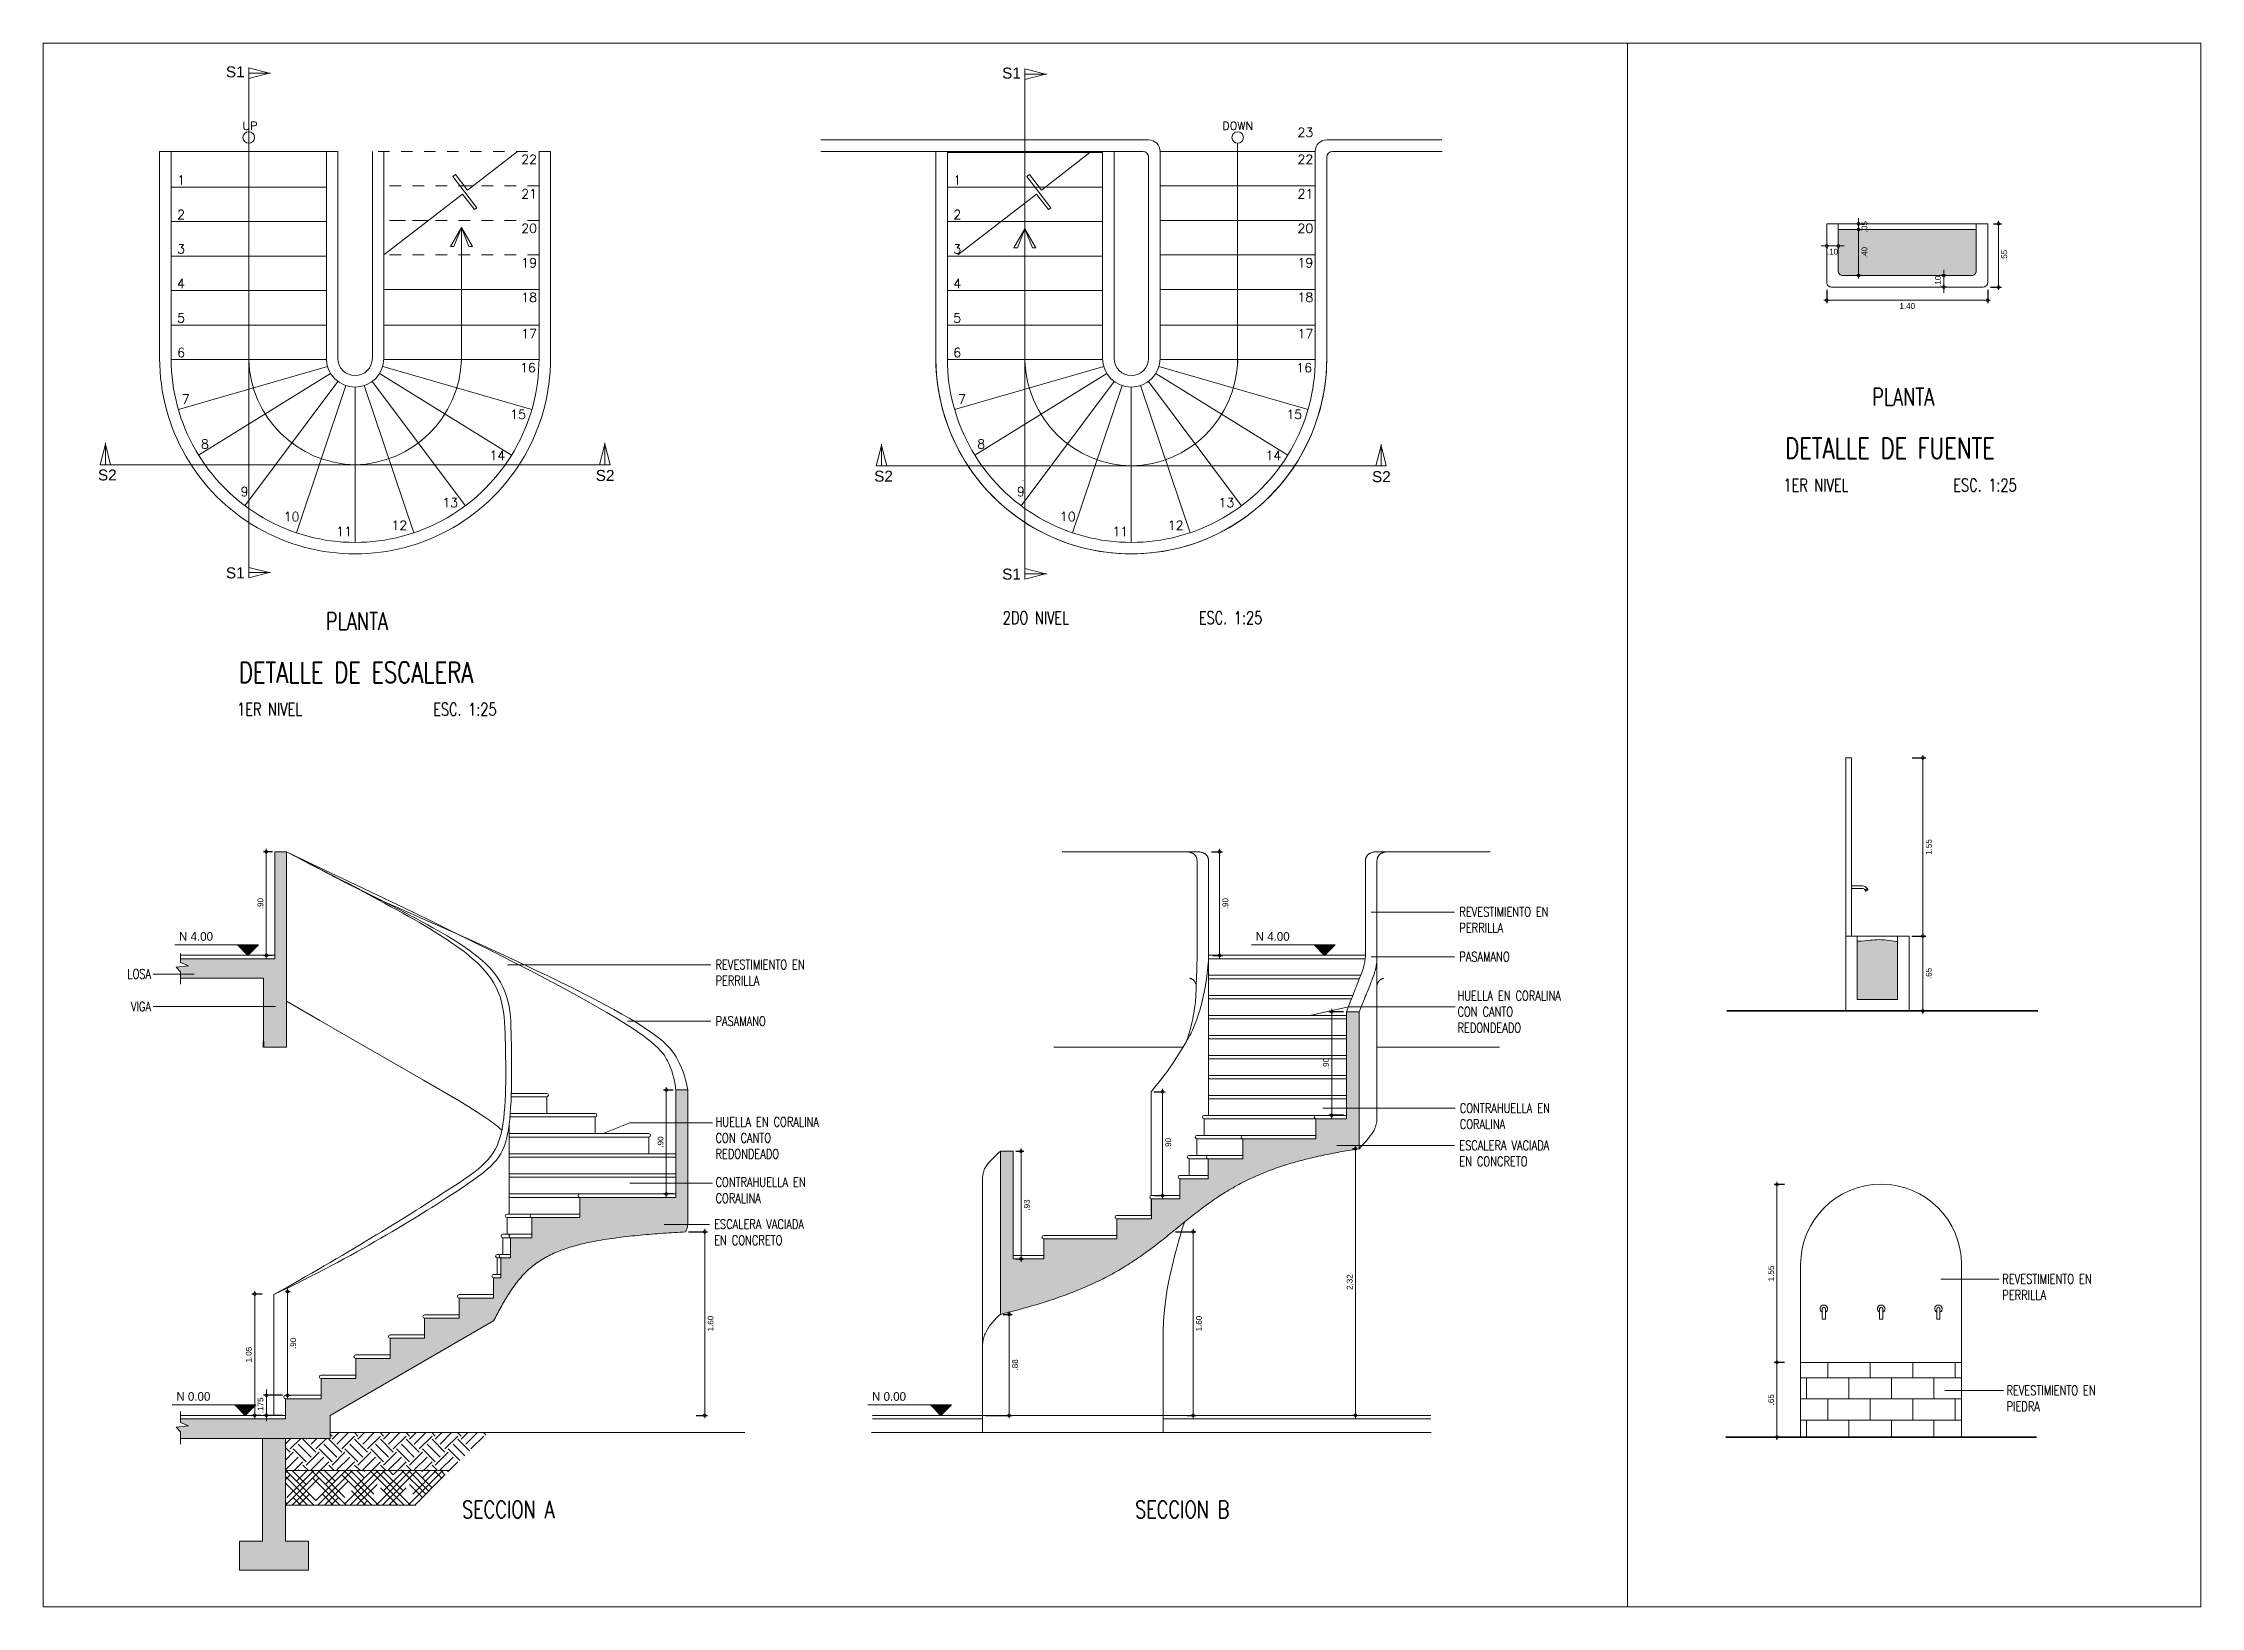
# Model space of a CAD drawing. Header units: metres. Extents: x 14 to 2416, y -346 to 476.
# Drawn here: x 345.04 to 363.8, y -30.79 to -17.2 of the extents above; entities that cross this region are included whole.
import ezdxf

# ---------------------------------------------------------------- set-up
doc = ezdxf.new("R2010")
doc.units = ezdxf.units.M
doc.header["$PDMODE"] = 34
for name, pattern in [('0', [0]), ('CONTINU', [0]), ('DASHED', [0.75, 0.5, -0.25])]:
    doc.linetypes.add(name, pattern=pattern)
doc.layers.get('0').update_dxf_attribs({"color": 250, "linetype": '0', "lineweight": 20})
doc.layers.get('Defpoints').update_dxf_attribs({"color": 6})
for name, color, linetype, lineweight in [('A-FLOR', 253, 'Continuous', 0), ('A-WALL', 250, 'Continuous', 20), ('baranda vidrio', 143, 'Continuous', 0), ('corte', 250, 'Continuous', 20), ('DIMENSIONES', 5, 'Continuous', 5), ('muros bajitos', 252, 'Continuous', 5), ('piscina', 131, 'Continuous', 0), ('piso', 253, 'Continuous', 0), ('SE-2', 252, 'Continuous', 9), ('SE-3', 253, 'Continuous', 5), ('textos', 7, 'Continuous', 0)]:
    doc.layers.add(name, color=color, linetype=linetype, lineweight=lineweight)
doc.layers.add('RELLENO SECCION', color=8, linetype='Continuous', lineweight=0, transparency=0.4)
doc.styles.add('Arch-Dim', font='romans.shx', dxfattribs={"width": 0.75})
doc.styles.add('ESC100-2mm', font='arial.ttf', dxfattribs={"height": 0.15})
doc.styles.add('ESC25-2mm', font='arial.ttf', dxfattribs={"height": 0.05})
doc.styles.add('Roman', font='romans')
doc.styles.get("Standard").update_dxf_attribs({"font": 'arial.ttf', "height": 0.1875})
doc.dimstyles.new('DIMS25', dxfattribs={"dimtxt": 0.05, "dimasz": 0.05, "dimexe": 0.025, "dimexo": 0.025, "dimgap": 0.025, "dimtad": 2, "dimzin": 4, "dimdsep": 46, "dimtxsty": 'ESC25-2mm', "dimblk": 'DOTSMALL', "dimcen": 0.025, "dimdle": 0.025, "dimclrd": 256, "dimclre": 256, "dimclrt": 1, "dimadec": 0, "dimazin": 0, "dimtfac": 1, "dimtix": 1, "dimtmove": 2, "dimatfit": 3, "dimfxl": 1, "dimtolj": 1, "dimtzin": 0, "dimlwd": -1, "dimarcsym": 0})

msp = doc.modelspace()

# ---------------------------------------------------------------- texts
at = {"layer": 'textos'}
for s, insert, char_height, width, attachment_point, style in [('\\pxt5.9124,29;S1', (346.6267, -17.3991, -0.1334), 0.095524, 0.836288, 1, 'ESC100-2mm'), ('\\pxt5.9124,29;S1', (353.3777, -17.4097, -0.1334), 0.095524, 0.836288, 1, 'ESC100-2mm'), ('\\pxt5.9124,29;S2', (345.5136, -20.9043, -0.1334), 0.095524, 0.836288, 1, 'ESC100-2mm'), ('\\pxt5.9124,29;S2', (349.8435, -20.9084, -0.1334), 0.095524, 0.836288, 1, 'ESC100-2mm'), ('\\pxt5.9124,29;S2', (352.2647, -20.9148, -0.1334), 0.095524, 0.836288, 1, 'ESC100-2mm'), ('\\pxt5.9124,29;S2', (356.5946, -20.9189, -0.1334), 0.095524, 0.836288, 1, 'ESC100-2mm'), ('\\pxt5.9124,29;S1', (346.6267, -21.7556, -0.1334), 0.095524, 0.836288, 1, 'ESC100-2mm'), ('\\pxt5.9124,29;S1', (353.3777, -21.7662, -0.1334), 0.095524, 0.836288, 1, 'ESC100-2mm'), ('\\pxsm1;{\\H0.2554x;REVESTIMIENTO EN PERRILLA}', (357.3544, -24.709, -0.1952), 0.326944, 0.97467, 1, 'Arch-Dim'), ('\\pxsm1;{\\H0.2554x;PASAMANO}', (357.3544, -25.0991, -0.1952), 0.326944, 0.97467, 1, 'Arch-Dim'), ('\\pxsm1;{\\H0.2554x;LOSA}', (345.9755, -25.2488), 0.326944, 0.97467, 3, 'Arch-Dim'), ('\\pxsm1;{\\H0.2554x;REVESTIMIENTO EN PERRILLA}', (350.8853, -25.1674), 0.326944, 0.97467, 1, 'Arch-Dim'), ('\\pxsm1;{\\H0.2554x;HUELLA EN CORALINA CON CANTO REDONDEADO}', (357.3382, -25.4381), 0.326944, 0.97467, 1, 'Arch-Dim'), ('\\pxsm1;{\\H0.2554x;VIGA}', (345.9755, -25.5319), 0.326944, 0.97467, 3, 'Arch-Dim'), ('\\pxsm1;{\\H0.2554x;PASAMANO}', (350.8853, -25.6594), 0.326944, 0.97467, 1, 'Arch-Dim'), ('\\pxsm1;{\\H0.2554x;CONTRAHUELLA EN CORALINA}', (357.3582, -26.4159), 0.326944, 0.97467, 1, 'Arch-Dim'), ('\\pxsm1;{\\H0.2554x;HUELLA EN CORALINA CON CANTO REDONDEADO}', (350.8853, -26.5352), 0.326944, 0.97467, 1, 'Arch-Dim'), ('\\pxsm1;{\\H0.2554x;ESCALERA VACIADA EN CONCRETO}', (357.3544, -26.7395, -0.1952), 0.326944, 0.97467, 1, 'Arch-Dim'), ('\\pxsm1;{\\H0.2554x;CONTRAHUELLA EN CORALINA}', (350.8853, -27.0597), 0.326944, 0.97467, 1, 'Arch-Dim'), ('\\pxsm1;{\\H0.2554x;ESCALERA VACIADA EN CONCRETO}', (350.8734, -27.4249, -0.1952), 0.326944, 0.97467, 1, 'Arch-Dim'), ('\\pxsm1;{\\H0.2554x;REVESTIMIENTO EN PERRILLA}', (362.0774, -27.9009, -0.1952), 0.326944, 0.97467, 1, 'Arch-Dim'), ('\\pxsm1;{\\H0.2554x;REVESTIMIENTO EN PIEDRA}', (362.1133, -28.8702, -0.1952), 0.326944, 0.97467, 1, 'Arch-Dim')]:
    msp.add_mtext(s, dxfattribs=dict(at, insert=insert, char_height=char_height, width=width, attachment_point=attachment_point, style=style))
for s, width, gutter_width, insert, char_height, attachment_point, style in [('UP', 109.130705, 50, (346.7717, -17.8809), 0.07, 1, 'Roman'), ('DOWN', 109.130705, 50, (355.5608, -17.8812), 0.07, 3, 'Roman'), ('{\\Ftxt|c0;N 4.00}', 2.216942, 0.5, (346.2193, -24.9271), 0.075, 1, 'ESC100-2mm'), ('{\\Ftxt|c0;N 4.00}', 2.216942, 0.5, (355.5832, -24.9271), 0.075, 1, 'ESC100-2mm'), ('{\\Ftxt|c0;N 0.00}', 2.216942, 0.5, (346.1963, -28.9271), 0.075, 1, 'ESC100-2mm'), ('{\\Ftxt|c0;N 0.00}', 2.216942, 0.5, (352.2466, -28.9271), 0.075, 1, 'ESC100-2mm')]:
    msp.add_mtext_dynamic_manual_height_columns(s, width=width, gutter_width=gutter_width, heights=[0], dxfattribs=dict(at, insert=insert, char_height=char_height, attachment_point=attachment_point, style=style))
at = {"layer": 'textos', "char_height": 0.08, "width": 3.386375}
for s, insert, attachment_point in [('\\pxqc;{\\Fromans|c0;23}', (354.322, -18.013), 7), ('\\pxqc;{\\Fromans|c0;22}', (347.5709, -18.2472), 7), ('\\pxqc;{\\Fromans|c0;22}', (354.322, -18.2472), 7), ('\\pxqc;{\\Fromans|c0;1}', (347.9298, -18.4274), 9), ('\\pxqc;{\\Fromans|c0;1}', (354.6809, -18.4274), 9), ('\\pxqc;{\\Fromans|c0;21}', (347.5709, -18.5472), 7), ('\\pxqc;{\\Fromans|c0;21}', (354.322, -18.5472), 7), ('\\pxqc;{\\Fromans|c0;2}', (347.9298, -18.7274), 9), ('\\pxqc;{\\Fromans|c0;2}', (354.6809, -18.7274), 9), ('\\pxqc;{\\Fromans|c0;3}', (347.9298, -19.0274), 9), ('\\pxqc;{\\Fromans|c0;20}', (347.5709, -18.8472), 7), ('\\pxqc;{\\Fromans|c0;3}', (354.6809, -19.0274), 9), ('\\pxqc;{\\Fromans|c0;20}', (354.322, -18.8472), 7), ('\\pxqc;{\\Fromans|c0;19}', (347.5709, -19.1472), 7), ('\\pxqc;{\\Fromans|c0;19}', (354.322, -19.1472), 7), ('\\pxqc;{\\Fromans|c0;4}', (347.9298, -19.3274), 9), ('\\pxqc;{\\Fromans|c0;4}', (354.6809, -19.3274), 9), ('\\pxqc;{\\Fromans|c0;18}', (347.5709, -19.4472), 7), ('\\pxqc;{\\Fromans|c0;18}', (354.322, -19.4472), 7), ('\\pxqc;{\\Fromans|c0;5}', (347.9298, -19.6274), 9), ('\\pxqc;{\\Fromans|c0;17}', (347.5709, -19.7635), 7), ('\\pxqc;{\\Fromans|c0;5}', (354.6809, -19.6274), 9), ('\\pxqc;{\\Fromans|c0;17}', (354.322, -19.7635), 7), ('\\pxqc;{\\Fromans|c0;6}', (347.9298, -19.9274), 9), ('\\pxqc;{\\Fromans|c0;6}', (354.6809, -19.9274), 9), ('\\pxqc;{\\Fromans|c0;16}', (347.561, -20.0593), 7), ('\\pxqc;{\\Fromans|c0;16}', (354.312, -20.0593), 7), ('\\pxqc;{\\Fromans|c0;7}', (347.9706, -20.3332), 9), ('\\pxqc;{\\Fromans|c0;7}', (354.7217, -20.3332), 9), ('\\pxqc;{\\Fromans|c0;15}', (347.4744, -20.4651), 7), ('\\pxqc;{\\Fromans|c0;15}', (354.2254, -20.4651), 7), ('\\pxqc;{\\Fromans|c0;8}', (348.1376, -20.7228), 9), ('\\pxqc;{\\Fromans|c0;14}', (350.6801, -20.8228), 9), ('\\pxqc;{\\Fromans|c0;8}', (354.8887, -20.7228), 9), ('\\pxqc;{\\Fromans|c0;14}', (357.4311, -20.8228), 9), ('\\pxqc;{\\Fromans|c0;9}', (348.4826, -21.136), 9), ('\\pxqc;{\\Fromans|c0;13}', (350.271, -21.2324), 9), ('\\pxqc;{\\Fromans|c0;9}', (355.2336, -21.136), 9), ('\\pxqc;{\\Fromans|c0;13}', (357.022, -21.2324), 9), ('\\pxqc;{\\Fromans|c0;10}', (348.8913, -21.3537), 9), ('\\pxqc;{\\Fromans|c0;12}', (349.8291, -21.4295), 9), ('\\pxqc;{\\Fromans|c0;10}', (355.6423, -21.3537), 9), ('\\pxqc;{\\Fromans|c0;12}', (356.5801, -21.4295), 9), ('\\pxqc;{\\Fromans|c0;11}', (349.3474, -21.4831), 9), ('\\pxqc;{\\Fromans|c0;11}', (356.0985, -21.4831), 9)]:
    msp.add_mtext(s, dxfattribs=dict(at, insert=insert, attachment_point=attachment_point))
at = {"layer": 'textos', "lineweight": 13, "style": 'Arch-Dim'}
for s, insert, char_height, attachment_point in [('PLANTA', (360.9449, -20.1977), 0.15, 1), ('DETALLE DE FUENTE', (360.189, -20.628), 0.18, 1), ('1ER NIVEL', (360.1724, -20.9844), 0.11, 1), ('ESC. 1:25', (361.6502, -20.9844), 0.11, 1), ('2DO NIVEL', (353.3831, -22.1379), 0.11, 1), ('ESC. 1:25', (355.0886, -22.1379), 0.11, 1), ('PLANTA', (347.4964, -22.148), 0.15, 1), ('DETALLE DE ESCALERA', (346.7405, -22.5783), 0.18, 1), ('1ER NIVEL', (346.7239, -22.9347), 0.11, 1), ('ESC. 1:25', (348.4293, -22.9347), 0.11, 1), ('\\pxt5,13;SECCION A', (349.4858, -29.8724), 0.15, 3), ('\\pxt5,13;SECCION B', (355.3545, -29.8724), 0.15, 3)]:
    msp.add_mtext_dynamic_manual_height_columns(s, width=26.65337, gutter_width=15, heights=[0], dxfattribs=dict(at, insert=insert, char_height=char_height, attachment_point=attachment_point))

# ---------------------------------------------------------------- blocks, each defined once
blk = doc.blocks.new('_DotSmall')
at = {"color": 0, "linetype": 'ByBlock', "lineweight": 13, "const_width": 0.5}
blk.add_lwpolyline([(-0.0625, 0, 1), (0.0625, 0, 1)], format="xyb", close=True, dxfattribs=at)
blk = doc.blocks.new('*D1014')
at = {"layer": 'Defpoints', "color": 0, "transparency": 16777216}
for p in [(361.319, -24.962), (361.319, -25.612), (361.386, -25.612)]:
    blk.add_point(p, dxfattribs=at)
at = {"layer": 'DIMENSIONES', "transparency": 16777216}
blk.add_line((361.386, -24.937), (361.386, -25.637), dxfattribs=at)
at = {"layer": 'DIMENSIONES', "lineweight": -2, "transparency": 16777216}
for p, q in [((361.344, -24.962), (361.411, -24.962)), ((361.344, -25.612), (361.411, -25.612))]:
    blk.add_line(p, q, dxfattribs=at)
at = {"layer": 'DIMENSIONES', "transparency": 16777216, "xscale": 0.05, "yscale": 0.05, "zscale": 0.05}
for p, rotation in [((361.386, -24.962), 90), ((361.386, -25.612), 270)]:
    blk.add_blockref('_DotSmall', p, dxfattribs=dict(at, rotation=rotation))
at = {"layer": 'DIMENSIONES', "color": 5, "lineweight": 13, "transparency": 16777216, "insert": (361.437, -25.287), "char_height": 0.05, "attachment_point": 5, "rotation": 90, "style": 'ESC25-2mm'}
blk.add_mtext('\\A1;.65', dxfattribs=at)
blk = doc.blocks.new('*D1015')
at = {"layer": 'Defpoints', "color": 0, "transparency": 16777216}
for p in [(360.55, -19.318), (361.95, -19.318), (361.95, -19.433)]:
    blk.add_point(p, dxfattribs=at)
at = {"layer": 'DIMENSIONES', "transparency": 16777216}
blk.add_line((360.525, -19.433), (361.975, -19.433), dxfattribs=at)
at = {"layer": 'DIMENSIONES', "lineweight": -2, "transparency": 16777216}
for p, q in [((360.55, -19.343), (360.55, -19.458)), ((361.95, -19.343), (361.95, -19.458))]:
    blk.add_line(p, q, dxfattribs=at)
at = {"layer": 'DIMENSIONES', "transparency": 16777216, "xscale": 0.05, "yscale": 0.05, "zscale": 0.05, "rotation": 180}
blk.add_blockref('_DotSmall', (360.55, -19.433), dxfattribs=at)
at = {"layer": 'DIMENSIONES', "transparency": 16777216, "xscale": 0.05, "yscale": 0.05, "zscale": 0.05}
blk.add_blockref('_DotSmall', (361.95, -19.433), dxfattribs=at)
at = {"layer": 'DIMENSIONES', "color": 5, "lineweight": 13, "transparency": 16777216, "insert": (361.25, -19.483), "char_height": 0.05, "attachment_point": 5, "style": 'ESC25-2mm'}
blk.add_mtext('\\A1;1.40', dxfattribs=at)
blk = doc.blocks.new('*D1016')
at = {"layer": 'Defpoints', "color": 0, "transparency": 16777216}
for p in [(361.974, -18.768), (362.044, -18.768), (361.95, -19.318)]:
    blk.add_point(p, dxfattribs=at)
at = {"layer": 'DIMENSIONES', "transparency": 16777216}
blk.add_line((362.044, -19.343), (362.044, -18.743), dxfattribs=at)
at = {"layer": 'DIMENSIONES', "lineweight": -2, "transparency": 16777216}
for p, q in [((361.999, -18.768), (362.069, -18.768)), ((361.975, -19.318), (362.069, -19.318))]:
    blk.add_line(p, q, dxfattribs=at)
at = {"layer": 'DIMENSIONES', "transparency": 16777216, "xscale": 0.05, "yscale": 0.05, "zscale": 0.05}
for p, rotation in [((362.044, -18.768), 90), ((362.044, -19.318), 270)]:
    blk.add_blockref('_DotSmall', p, dxfattribs=dict(at, rotation=rotation))
at = {"layer": 'DIMENSIONES', "color": 5, "lineweight": 13, "transparency": 16777216, "insert": (362.094, -19.043), "char_height": 0.05, "attachment_point": 5, "rotation": 90, "style": 'ESC25-2mm'}
blk.add_mtext('\\A1;.55', dxfattribs=at)
blk = doc.blocks.new('*D1018')
at = {"layer": 'Defpoints', "color": 0, "transparency": 16777216}
for p in [(346.979, -28.954), (347.145, -28.954), (347.145, -29.129)]:
    blk.add_point(p, dxfattribs=at)
at = {"layer": 'DIMENSIONES', "lineweight": -2, "transparency": 16777216}
for p, q in [((347.12, -28.954), (346.954, -28.954)), ((347.12, -29.129), (346.954, -29.129))]:
    blk.add_line(p, q, dxfattribs=at)
at = {"layer": 'DIMENSIONES', "transparency": 16777216}
for p, q in [((346.979, -28.954), (346.979, -28.904)), ((346.979, -29.129), (346.979, -28.954)), ((346.979, -29.129), (346.979, -29.179))]:
    blk.add_line(p, q, dxfattribs=at)
at = {"layer": 'DIMENSIONES', "transparency": 16777216, "xscale": 0.05, "yscale": 0.05, "zscale": 0.05}
for p, rotation in [((346.979, -28.954), 270), ((346.979, -29.129), 90)]:
    blk.add_blockref('_DotSmall', p, dxfattribs=dict(at, rotation=rotation))
at = {"layer": 'DIMENSIONES', "color": 5, "lineweight": 13, "transparency": 16777216, "insert": (346.928, -29.041), "char_height": 0.05, "attachment_point": 5, "rotation": 90, "style": 'ESC25-2mm'}
blk.add_mtext('\\A1;.175', dxfattribs=at)
blk = doc.blocks.new('*D1020')
at = {"layer": 'Defpoints', "color": 0, "transparency": 16777216}
for p in [(361.267, -23.412), (361.386, -23.412), (361.265, -24.962)]:
    blk.add_point(p, dxfattribs=at)
at = {"layer": 'DIMENSIONES', "lineweight": -2, "transparency": 16777216}
for p, q in [((361.292, -23.412), (361.411, -23.412)), ((361.29, -24.962), (361.411, -24.962))]:
    blk.add_line(p, q, dxfattribs=at)
at = {"layer": 'DIMENSIONES', "transparency": 16777216}
blk.add_line((361.386, -24.987), (361.386, -23.387), dxfattribs=at)
at = {"layer": 'DIMENSIONES', "transparency": 16777216, "xscale": 0.05, "yscale": 0.05, "zscale": 0.05}
for p, rotation in [((361.386, -23.412), 90), ((361.386, -24.962), 270)]:
    blk.add_blockref('_DotSmall', p, dxfattribs=dict(at, rotation=rotation))
at = {"layer": 'DIMENSIONES', "color": 5, "lineweight": 13, "transparency": 16777216, "insert": (361.437, -24.187), "char_height": 0.05, "attachment_point": 5, "rotation": 90, "style": 'ESC25-2mm'}
blk.add_mtext('\\A1;1.55', dxfattribs=at)
blk = doc.blocks.new('*D1021')
at = {"layer": 'Defpoints', "color": 0, "transparency": 16777216}
for p in [(360.117, -28.668), (360.208, -28.668), (360.208, -29.318)]:
    blk.add_point(p, dxfattribs=at)
at = {"layer": 'DIMENSIONES', "lineweight": -2, "transparency": 16777216}
for p, q in [((360.183, -28.668), (360.092, -28.668)), ((360.183, -29.318), (360.092, -29.318))]:
    blk.add_line(p, q, dxfattribs=at)
at = {"layer": 'DIMENSIONES', "transparency": 16777216}
blk.add_line((360.117, -29.343), (360.117, -28.643), dxfattribs=at)
at = {"layer": 'DIMENSIONES', "transparency": 16777216, "xscale": 0.05, "yscale": 0.05, "zscale": 0.05}
for p, rotation in [((360.117, -28.668), 90), ((360.117, -29.318), 270)]:
    blk.add_blockref('_DotSmall', p, dxfattribs=dict(at, rotation=rotation))
at = {"layer": 'DIMENSIONES', "color": 5, "lineweight": 13, "transparency": 16777216, "insert": (360.066, -28.993), "char_height": 0.05, "attachment_point": 5, "rotation": 90, "style": 'ESC25-2mm'}
blk.add_mtext('\\A1;.65', dxfattribs=at)
blk = doc.blocks.new('*D1022')
at = {"layer": 'Defpoints', "color": 0, "transparency": 16777216}
for p in [(360.117, -27.122), (360.208, -27.122), (360.208, -28.668)]:
    blk.add_point(p, dxfattribs=at)
at = {"layer": 'DIMENSIONES', "lineweight": -2, "transparency": 16777216}
for p, q in [((360.183, -27.122), (360.092, -27.122)), ((360.183, -28.668), (360.092, -28.668))]:
    blk.add_line(p, q, dxfattribs=at)
at = {"layer": 'DIMENSIONES', "transparency": 16777216}
blk.add_line((360.117, -28.693), (360.117, -27.097), dxfattribs=at)
at = {"layer": 'DIMENSIONES', "transparency": 16777216, "xscale": 0.05, "yscale": 0.05, "zscale": 0.05}
for p, rotation in [((360.117, -27.122), 90), ((360.117, -28.668), 270)]:
    blk.add_blockref('_DotSmall', p, dxfattribs=dict(at, rotation=rotation))
at = {"layer": 'DIMENSIONES', "color": 5, "transparency": 16777216, "insert": (360.066, -27.895), "char_height": 0.05, "attachment_point": 5, "rotation": 90, "style": 'ESC25-2mm'}
blk.add_mtext('\\A1;1.55', dxfattribs=at)
blk = doc.blocks.new('*D1023')
at = {"layer": 'Defpoints', "color": 0, "transparency": 16777216}
for p in [(346.877, -28.074), (346.968, -28.074), (346.955, -29.129)]:
    blk.add_point(p, dxfattribs=at)
at = {"layer": 'DIMENSIONES', "lineweight": -2, "transparency": 16777216}
for p, q in [((346.943, -28.074), (346.852, -28.074)), ((346.93, -29.129), (346.852, -29.129))]:
    blk.add_line(p, q, dxfattribs=at)
at = {"layer": 'DIMENSIONES', "transparency": 16777216}
blk.add_line((346.877, -29.154), (346.877, -28.049), dxfattribs=at)
at = {"layer": 'DIMENSIONES', "transparency": 16777216, "xscale": 0.05, "yscale": 0.05, "zscale": 0.05}
for p, rotation in [((346.877, -28.074), 90), ((346.877, -29.129), 270)]:
    blk.add_blockref('_DotSmall', p, dxfattribs=dict(at, rotation=rotation))
at = {"layer": 'DIMENSIONES', "color": 5, "lineweight": 13, "transparency": 16777216, "insert": (346.826, -28.601), "char_height": 0.05, "attachment_point": 5, "rotation": 90, "style": 'ESC25-2mm'}
blk.add_mtext('\\A1;1.05', dxfattribs=at)
blk = doc.blocks.new('*D1024')
at = {"layer": 'Defpoints', "color": 0, "transparency": 16777216}
for p in [(347.119, -28.053), (347.162, -28.053), (347.145, -28.954)]:
    blk.add_point(p, dxfattribs=at)
at = {"layer": 'DIMENSIONES', "lineweight": -2, "transparency": 16777216}
for p, q in [((347.144, -28.053), (347.187, -28.053)), ((347.17, -28.954), (347.187, -28.954))]:
    blk.add_line(p, q, dxfattribs=at)
at = {"layer": 'DIMENSIONES', "transparency": 16777216}
blk.add_line((347.162, -28.979), (347.162, -28.028), dxfattribs=at)
at = {"layer": 'DIMENSIONES', "transparency": 16777216, "xscale": 0.05, "yscale": 0.05, "zscale": 0.05}
for p, rotation in [((347.162, -28.053), 90), ((347.162, -28.954), 270)]:
    blk.add_blockref('_DotSmall', p, dxfattribs=dict(at, rotation=rotation))
at = {"layer": 'DIMENSIONES', "color": 5, "lineweight": 13, "transparency": 16777216, "insert": (347.212, -28.503), "char_height": 0.05, "attachment_point": 5, "rotation": 90, "style": 'ESC25-2mm'}
blk.add_mtext('\\A1;.90', dxfattribs=at)
blk = doc.blocks.new('*D1025')
at = {"layer": 'Defpoints', "color": 0, "transparency": 16777216}
for p in [(356.245, -25.62), (356.373, -25.62), (356.373, -26.52)]:
    blk.add_point(p, dxfattribs=at)
at = {"layer": 'DIMENSIONES', "lineweight": -2, "transparency": 16777216}
for p, q in [((356.348, -25.62), (356.22, -25.62)), ((356.348, -26.52), (356.22, -26.52))]:
    blk.add_line(p, q, dxfattribs=at)
at = {"layer": 'DIMENSIONES', "transparency": 16777216}
blk.add_line((356.245, -26.545), (356.245, -25.595), dxfattribs=at)
at = {"layer": 'DIMENSIONES', "transparency": 16777216, "xscale": 0.05, "yscale": 0.05, "zscale": 0.05}
for p, rotation in [((356.245, -25.62), 90), ((356.245, -26.52), 270)]:
    blk.add_blockref('_DotSmall', p, dxfattribs=dict(at, rotation=rotation))
at = {"layer": 'DIMENSIONES', "color": 5, "lineweight": 13, "transparency": 16777216, "insert": (356.194, -26.07), "char_height": 0.05, "attachment_point": 5, "rotation": 90, "style": 'ESC25-2mm'}
blk.add_mtext('\\A1;.90', dxfattribs=at)
blk = doc.blocks.new('*D1026')
at = {"layer": 'Defpoints', "color": 0, "transparency": 16777216}
for p in [(355.174, -24.229), (355.269, -24.229), (355.185, -25.129)]:
    blk.add_point(p, dxfattribs=at)
at = {"layer": 'DIMENSIONES', "transparency": 16777216}
blk.add_line((355.269, -25.154), (355.269, -24.204), dxfattribs=at)
at = {"layer": 'DIMENSIONES', "lineweight": -2, "transparency": 16777216}
for p, q in [((355.199, -24.229), (355.294, -24.229)), ((355.21, -25.129), (355.294, -25.129))]:
    blk.add_line(p, q, dxfattribs=at)
at = {"layer": 'DIMENSIONES', "transparency": 16777216, "xscale": 0.05, "yscale": 0.05, "zscale": 0.05}
for p, rotation in [((355.269, -24.229), 90), ((355.269, -25.129), 270)]:
    blk.add_blockref('_DotSmall', p, dxfattribs=dict(at, rotation=rotation))
at = {"layer": 'DIMENSIONES', "color": 5, "lineweight": 13, "transparency": 16777216, "insert": (355.32, -24.679), "char_height": 0.05, "attachment_point": 5, "rotation": 90, "style": 'ESC25-2mm'}
blk.add_mtext('\\A1;.90', dxfattribs=at)
blk = doc.blocks.new('*D1027')
at = {"layer": 'Defpoints', "color": 0, "transparency": 16777216}
for p in [(346.978, -24.229), (347.057, -24.229), (347.057, -25.129)]:
    blk.add_point(p, dxfattribs=at)
at = {"layer": 'DIMENSIONES', "transparency": 16777216}
blk.add_line((346.978, -25.154), (346.978, -24.204), dxfattribs=at)
at = {"layer": 'DIMENSIONES', "lineweight": -2, "transparency": 16777216}
for p, q in [((347.032, -24.229), (346.953, -24.229)), ((347.032, -25.129), (346.953, -25.129))]:
    blk.add_line(p, q, dxfattribs=at)
at = {"layer": 'DIMENSIONES', "transparency": 16777216, "xscale": 0.05, "yscale": 0.05, "zscale": 0.05}
for p, rotation in [((346.978, -24.229), 90), ((346.978, -25.129), 270)]:
    blk.add_blockref('_DotSmall', p, dxfattribs=dict(at, rotation=rotation))
at = {"layer": 'DIMENSIONES', "color": 5, "lineweight": 13, "transparency": 16777216, "insert": (346.927, -24.679), "char_height": 0.05, "attachment_point": 5, "rotation": 90, "style": 'ESC25-2mm'}
blk.add_mtext('\\A1;.90', dxfattribs=at)
blk = doc.blocks.new('*D1028')
at = {"layer": 'Defpoints', "color": 0, "transparency": 16777216}
for p in [(353.473, -26.833), (353.542, -26.833), (353.473, -27.768)]:
    blk.add_point(p, dxfattribs=at)
at = {"layer": 'DIMENSIONES', "lineweight": -2, "transparency": 16777216}
for p, q in [((353.498, -26.833), (353.567, -26.833)), ((353.498, -27.768), (353.567, -27.768))]:
    blk.add_line(p, q, dxfattribs=at)
at = {"layer": 'DIMENSIONES', "transparency": 16777216}
blk.add_line((353.542, -27.793), (353.542, -26.808), dxfattribs=at)
at = {"layer": 'DIMENSIONES', "transparency": 16777216, "xscale": 0.05, "yscale": 0.05, "zscale": 0.05}
for p, rotation in [((353.542, -26.833), 90), ((353.542, -27.768), 270)]:
    blk.add_blockref('_DotSmall', p, dxfattribs=dict(at, rotation=rotation))
at = {"layer": 'DIMENSIONES', "color": 5, "lineweight": 13, "transparency": 16777216, "insert": (353.593, -27.3), "char_height": 0.05, "attachment_point": 5, "rotation": 90, "style": 'ESC25-2mm'}
blk.add_mtext('\\A1;.93', dxfattribs=at)
blk = doc.blocks.new('*D1029')
at = {"layer": 'Defpoints', "color": 0, "transparency": 16777216}
for p in [(354.673, -26.315), (354.772, -26.315), (354.677, -27.216)]:
    blk.add_point(p, dxfattribs=at)
at = {"layer": 'DIMENSIONES', "lineweight": -2, "transparency": 16777216}
for p, q in [((354.698, -26.315), (354.797, -26.315)), ((354.702, -27.216), (354.797, -27.216))]:
    blk.add_line(p, q, dxfattribs=at)
at = {"layer": 'DIMENSIONES', "transparency": 16777216}
blk.add_line((354.772, -27.241), (354.772, -26.29), dxfattribs=at)
at = {"layer": 'DIMENSIONES', "transparency": 16777216, "xscale": 0.05, "yscale": 0.05, "zscale": 0.05}
for p, rotation in [((354.772, -26.315), 90), ((354.772, -27.216), 270)]:
    blk.add_blockref('_DotSmall', p, dxfattribs=dict(at, rotation=rotation))
at = {"layer": 'DIMENSIONES', "color": 5, "lineweight": 13, "transparency": 16777216, "insert": (354.823, -26.765), "char_height": 0.05, "attachment_point": 5, "rotation": 90, "style": 'ESC25-2mm'}
blk.add_mtext('\\A1;.90', dxfattribs=at)
blk = doc.blocks.new('*D1030')
at = {"layer": 'Defpoints', "color": 0, "transparency": 16777216}
for p in [(350.541, -26.3), (350.457, -27.204), (350.541, -27.204)]:
    blk.add_point(p, dxfattribs=at)
at = {"layer": 'DIMENSIONES', "lineweight": -2, "transparency": 16777216}
for p, q in [((350.516, -26.3), (350.432, -26.3)), ((350.516, -27.204), (350.432, -27.204))]:
    blk.add_line(p, q, dxfattribs=at)
at = {"layer": 'DIMENSIONES', "transparency": 16777216}
blk.add_line((350.457, -26.275), (350.457, -27.229), dxfattribs=at)
at = {"layer": 'DIMENSIONES', "transparency": 16777216, "xscale": 0.05, "yscale": 0.05, "zscale": 0.05}
for p, rotation in [((350.457, -26.3), 90), ((350.457, -27.204), 270)]:
    blk.add_blockref('_DotSmall', p, dxfattribs=dict(at, rotation=rotation))
at = {"layer": 'DIMENSIONES', "color": 5, "lineweight": 13, "transparency": 16777216, "insert": (350.407, -26.752), "char_height": 0.05, "attachment_point": 5, "rotation": 90, "style": 'ESC25-2mm'}
blk.add_mtext('\\A1;.90', dxfattribs=at)
blk = doc.blocks.new('*D1031')
at = {"layer": 'Defpoints', "color": 0, "transparency": 16777216}
for p in [(356.484, -26.811), (356.451, -29.129), (356.484, -29.129)]:
    blk.add_point(p, dxfattribs=at)
at = {"layer": 'DIMENSIONES', "lineweight": -2, "transparency": 16777216}
for p, q in [((356.459, -26.811), (356.426, -26.811)), ((356.459, -29.129), (356.426, -29.129))]:
    blk.add_line(p, q, dxfattribs=at)
at = {"layer": 'DIMENSIONES', "transparency": 16777216}
blk.add_line((356.451, -26.786), (356.451, -29.154), dxfattribs=at)
at = {"layer": 'DIMENSIONES', "transparency": 16777216, "xscale": 0.05, "yscale": 0.05, "zscale": 0.05}
for p, rotation in [((356.451, -26.811), 90), ((356.451, -29.129), 270)]:
    blk.add_blockref('_DotSmall', p, dxfattribs=dict(at, rotation=rotation))
at = {"layer": 'DIMENSIONES', "color": 5, "lineweight": 13, "transparency": 16777216, "insert": (356.401, -27.97), "char_height": 0.05, "attachment_point": 5, "rotation": 90, "style": 'ESC25-2mm'}
blk.add_mtext('\\A1;2.32', dxfattribs=at)
blk = doc.blocks.new('*D1032')
at = {"layer": 'Defpoints', "color": 0, "transparency": 16777216}
for p in [(353.363, -28.251), (353.208, -29.129), (353.439, -29.129)]:
    blk.add_point(p, dxfattribs=at)
at = {"layer": 'DIMENSIONES', "lineweight": -2, "transparency": 16777216}
for p, q in [((353.388, -28.251), (353.464, -28.251)), ((353.233, -29.129), (353.464, -29.129))]:
    blk.add_line(p, q, dxfattribs=at)
at = {"layer": 'DIMENSIONES', "transparency": 16777216}
blk.add_line((353.439, -28.226), (353.439, -29.154), dxfattribs=at)
at = {"layer": 'DIMENSIONES', "transparency": 16777216, "xscale": 0.05, "yscale": 0.05, "zscale": 0.05}
for p, rotation in [((353.439, -28.251), 90), ((353.439, -29.129), 270)]:
    blk.add_blockref('_DotSmall', p, dxfattribs=dict(at, rotation=rotation))
at = {"layer": 'DIMENSIONES', "color": 5, "lineweight": 13, "transparency": 16777216, "insert": (353.49, -28.69), "char_height": 0.05, "attachment_point": 5, "rotation": 90, "style": 'ESC25-2mm'}
blk.add_mtext('\\A1;.88', dxfattribs=at)
blk = doc.blocks.new('*D1033')
at = {"layer": 'Defpoints', "color": 0, "transparency": 16777216}
for p in [(354.86, -27.532), (354.963, -29.129), (355.039, -29.129)]:
    blk.add_point(p, dxfattribs=at)
at = {"layer": 'DIMENSIONES', "lineweight": -2, "transparency": 16777216}
for p, q in [((354.885, -27.532), (355.064, -27.532)), ((354.988, -29.129), (355.064, -29.129))]:
    blk.add_line(p, q, dxfattribs=at)
at = {"layer": 'DIMENSIONES', "transparency": 16777216}
blk.add_line((355.039, -27.507), (355.039, -29.154), dxfattribs=at)
at = {"layer": 'DIMENSIONES', "transparency": 16777216, "xscale": 0.05, "yscale": 0.05, "zscale": 0.05}
for p, rotation in [((355.039, -27.532), 90), ((355.039, -29.129), 270)]:
    blk.add_blockref('_DotSmall', p, dxfattribs=dict(at, rotation=rotation))
at = {"layer": 'DIMENSIONES', "color": 5, "lineweight": 13, "transparency": 16777216, "insert": (355.089, -28.331), "char_height": 0.05, "attachment_point": 5, "rotation": 90, "style": 'ESC25-2mm'}
blk.add_mtext('\\A1;1.60', dxfattribs=at)
blk = doc.blocks.new('*D1034')
at = {"layer": 'Defpoints', "color": 0, "transparency": 16777216}
for p in [(350.626, -27.533), (350.691, -29.129), (350.791, -29.129)]:
    blk.add_point(p, dxfattribs=at)
at = {"layer": 'DIMENSIONES', "lineweight": -2, "transparency": 16777216}
for p, q in [((350.651, -27.533), (350.816, -27.533)), ((350.716, -29.129), (350.816, -29.129))]:
    blk.add_line(p, q, dxfattribs=at)
at = {"layer": 'DIMENSIONES', "transparency": 16777216}
blk.add_line((350.791, -27.508), (350.791, -29.154), dxfattribs=at)
at = {"layer": 'DIMENSIONES', "transparency": 16777216, "xscale": 0.05, "yscale": 0.05, "zscale": 0.05}
for p, rotation in [((350.791, -27.533), 90), ((350.791, -29.129), 270)]:
    blk.add_blockref('_DotSmall', p, dxfattribs=dict(at, rotation=rotation))
at = {"layer": 'DIMENSIONES', "color": 5, "lineweight": 13, "transparency": 16777216, "insert": (350.842, -28.331), "char_height": 0.05, "attachment_point": 5, "rotation": 90, "style": 'ESC25-2mm'}
blk.add_mtext('\\A1;1.60', dxfattribs=at)
blk = doc.blocks.new('INDI.PISO')
blk.add_hatch(color=256).paths.add_polyline_path([(0, 0), (0.183, 0), (0.092, -0.092)])
blk.add_line((0.183, 0), (0.728, 0))
blk.add_lwpolyline([(0, 0), (0.183, 0), (0.092, -0.092), (0, 0)])
blk = doc.blocks.new('*D1035')
at = {"layer": 'Defpoints', "color": 0, "transparency": 16777216}
for p in [(360.81, -18.768), (360.81, -18.818), (360.827, -18.818)]:
    blk.add_point(p, dxfattribs=at)
at = {"layer": 'DIMENSIONES', "transparency": 16777216}
for p, q in [((360.827, -18.768), (360.827, -18.718)), ((360.827, -18.768), (360.827, -18.818)), ((360.827, -18.818), (360.827, -18.868))]:
    blk.add_line(p, q, dxfattribs=at)
at = {"layer": 'DIMENSIONES', "lineweight": -2, "transparency": 16777216}
for p, q in [((360.835, -18.768), (360.852, -18.768)), ((360.835, -18.818), (360.852, -18.818))]:
    blk.add_line(p, q, dxfattribs=at)
at = {"layer": 'DIMENSIONES', "transparency": 16777216, "xscale": 0.05, "yscale": 0.05, "zscale": 0.05}
for p, rotation in [((360.827, -18.768), 270), ((360.827, -18.818), 90)]:
    blk.add_blockref('_DotSmall', p, dxfattribs=dict(at, rotation=rotation))
at = {"layer": 'DIMENSIONES', "color": 5, "lineweight": 13, "transparency": 16777216, "insert": (360.878, -18.793), "char_height": 0.05, "attachment_point": 5, "rotation": 90, "style": 'ESC25-2mm'}
blk.add_mtext('\\A1;.05', dxfattribs=at)
blk = doc.blocks.new('*D1036')
at = {"layer": 'Defpoints', "color": 0, "transparency": 16777216}
for p in [(360.81, -18.818), (360.827, -19.218), (360.873, -19.218)]:
    blk.add_point(p, dxfattribs=at)
at = {"layer": 'DIMENSIONES', "transparency": 16777216}
blk.add_line((360.827, -18.793), (360.827, -19.243), dxfattribs=at)
at = {"layer": 'DIMENSIONES', "lineweight": -2, "transparency": 16777216}
for p, q in [((360.835, -18.818), (360.852, -18.818)), ((360.848, -19.218), (360.802, -19.218))]:
    blk.add_line(p, q, dxfattribs=at)
at = {"layer": 'DIMENSIONES', "transparency": 16777216, "xscale": 0.05, "yscale": 0.05, "zscale": 0.05}
for p, rotation in [((360.827, -18.818), 90), ((360.827, -19.218), 270)]:
    blk.add_blockref('_DotSmall', p, dxfattribs=dict(at, rotation=rotation))
at = {"layer": 'DIMENSIONES', "color": 5, "transparency": 16777216, "insert": (360.878, -19.018), "char_height": 0.05, "attachment_point": 5, "rotation": 90, "style": 'ESC25-2mm'}
blk.add_mtext('\\A1;.40', dxfattribs=at)
blk = doc.blocks.new('*D1037')
at = {"layer": 'Defpoints', "color": 0, "transparency": 16777216}
for p in [(360.55, -18.945), (360.65, -18.945), (360.65, -18.961)]:
    blk.add_point(p, dxfattribs=at)
at = {"layer": 'DIMENSIONES', "transparency": 16777216}
for p, q in [((360.55, -18.961), (360.5, -18.961)), ((360.55, -18.961), (360.65, -18.961)), ((360.65, -18.961), (360.7, -18.961))]:
    blk.add_line(p, q, dxfattribs=at)
at = {"layer": 'DIMENSIONES', "lineweight": -2, "transparency": 16777216}
for p, q in [((360.55, -18.97), (360.55, -18.986)), ((360.65, -18.97), (360.65, -18.986))]:
    blk.add_line(p, q, dxfattribs=at)
at = {"layer": 'DIMENSIONES', "transparency": 16777216, "xscale": 0.05, "yscale": 0.05, "zscale": 0.05}
blk.add_blockref('_DotSmall', (360.55, -18.961), dxfattribs=at)
at = {"layer": 'DIMENSIONES', "transparency": 16777216, "xscale": 0.05, "yscale": 0.05, "zscale": 0.05, "rotation": 180}
blk.add_blockref('_DotSmall', (360.65, -18.961), dxfattribs=at)
at = {"layer": 'DIMENSIONES', "color": 5, "lineweight": 13, "transparency": 16777216, "insert": (360.6, -19.011), "char_height": 0.05, "attachment_point": 5, "style": 'ESC25-2mm'}
blk.add_mtext('\\A1;.10', dxfattribs=at)
blk = doc.blocks.new('*D1038')
at = {"layer": 'Defpoints', "color": 0, "transparency": 16777216}
for p in [(361.568, -19.318), (361.614, -19.218), (361.614, -19.318)]:
    blk.add_point(p, dxfattribs=at)
at = {"layer": 'DIMENSIONES', "lineweight": -2, "transparency": 16777216}
for p, q in [((361.589, -19.218), (361.543, -19.218)), ((361.589, -19.318), (361.543, -19.318))]:
    blk.add_line(p, q, dxfattribs=at)
at = {"layer": 'DIMENSIONES', "transparency": 16777216}
for p, q in [((361.568, -19.218), (361.568, -19.168)), ((361.568, -19.218), (361.568, -19.318)), ((361.568, -19.318), (361.568, -19.368))]:
    blk.add_line(p, q, dxfattribs=at)
at = {"layer": 'DIMENSIONES', "transparency": 16777216, "xscale": 0.05, "yscale": 0.05, "zscale": 0.05}
for p, rotation in [((361.568, -19.218), 270), ((361.568, -19.318), 90)]:
    blk.add_blockref('_DotSmall', p, dxfattribs=dict(at, rotation=rotation))
at = {"layer": 'DIMENSIONES', "color": 5, "lineweight": 13, "transparency": 16777216, "insert": (361.517, -19.268), "char_height": 0.05, "attachment_point": 5, "rotation": 90, "style": 'ESC25-2mm'}
blk.add_mtext('\\A1;.10', dxfattribs=at)

# ---------------------------------------------------------------- dimensions: what is measured, and where the dimension line sits
at = {"layer": 'DIMENSIONES', "lineweight": 13}
for base, p1, p2, picture, middle in [((360.827, -18.8182), (360.8103, -18.7682), (360.8103, -18.8182), '*D1035', (360.8775, -18.7932)), ((362.0437, -18.7682), (361.9497, -19.3182), (361.9744, -18.7682), '*D1016', (362.0941, -19.0432)), ((361.5677, -19.3182), (361.614, -19.2182), (361.614, -19.3182), '*D1038', (361.5171, -19.2682)), ((361.3864, -23.4116), (361.2653, -24.9616), (361.267, -23.4116), '*D1020', (361.4369, -24.1866)), ((346.9779, -24.2288), (347.0568, -25.1288), (347.0568, -24.2288), '*D1027', (346.9274, -24.6788)), ((355.269, -24.2288), (355.1852, -25.1288), (355.1736, -24.2288), '*D1026', (355.3196, -24.6788)), ((361.3864, -25.6116), (361.3194, -24.9616), (361.3194, -25.6116), '*D1014', (361.4369, -25.2866)), ((356.2447, -25.6201), (356.3731, -26.5201), (356.3731, -25.6201), '*D1025', (356.1942, -26.0701)), ((350.4572, -27.2038), (350.5408, -26.2995), (350.5408, -27.2038), '*D1030', (350.4067, -26.7517)), ((354.7722, -26.315), (354.6768, -27.2158), (354.6729, -26.315), '*D1029', (354.8227, -26.7654)), ((353.5422, -26.8331), (353.4732, -27.7675), (353.4732, -26.8331), '*D1028', (353.5927, -27.3003)), ((356.4514, -29.1288), (356.4837, -26.8107), (356.4837, -29.1288), '*D1031', (356.4009, -27.9698)), ((350.7912, -29.1288), (350.6256, -27.5332), (350.691, -29.1288), '*D1034', (350.8417, -28.331)), ((355.0388, -29.1288), (354.8601, -27.5324), (354.9627, -29.1288), '*D1033', (355.0894, -28.3306)), ((346.8767, -28.0739), (346.9552, -29.1288), (346.9681, -28.0739), '*D1023', (346.8261, -28.6014)), ((347.1619, -28.0527), (347.1449, -28.9538), (347.1186, -28.0527), '*D1024', (347.2124, -28.5033)), ((353.4392, -29.1288), (353.3626, -28.2506), (353.2081, -29.1288), '*D1032', (353.4897, -28.6897)), ((360.1167, -28.6681), (360.2081, -29.3181), (360.2081, -28.6681), '*D1021', (360.0661, -28.9931))]:
    dim = msp.add_linear_dim(base=base, p1=p1, p2=p2, angle=90, dimstyle='DIMS25', override={"dimclrt": 5}, dxfattribs=at)
    dim.commit()
    dim.dimension.update_dxf_attribs({"geometry": picture, "text_midpoint": middle})
for base, p1, p2, picture, middle in [((360.6497, -18.9609), (360.5497, -18.9451), (360.6497, -18.9451), '*D1037', (360.5997, -19.0114)), ((361.9497, -19.4326), (360.5497, -19.3182), (361.9497, -19.3182), '*D1015', (361.2497, -19.4831))]:
    dim = msp.add_linear_dim(base=base, p1=p1, p2=p2, dimstyle='DIMS25', override={"dimclrt": 5}, dxfattribs=at)
    dim.commit()
    dim.dimension.update_dxf_attribs({"geometry": picture, "text_midpoint": middle})
at = {"layer": 'DIMENSIONES', "color": 1}
for base, p1, p2, picture, middle in [((360.827, -19.2182), (360.8103, -18.8182), (360.8729, -19.2182), '*D1036', (360.8775, -19.0182)), ((360.1167, -27.1222), (360.2081, -28.6681), (360.2079, -27.1222), '*D1022', (360.0661, -27.8951))]:
    dim = msp.add_linear_dim(base=base, p1=p1, p2=p2, angle=90, dimstyle='DIMS25', override={"dimclrt": 5}, dxfattribs=at)
    dim.commit()
    dim.dimension.update_dxf_attribs({"geometry": picture, "text_midpoint": middle})
at = {"layer": 'DIMENSIONES', "lineweight": 13}
dim = msp.add_linear_dim(base=(346.979, -28.9538), p1=(347.1449, -29.1288), p2=(347.1449, -28.9538), angle=90, text='.175', dimstyle='DIMS25', override={"dimclrt": 5}, dxfattribs=at)
dim.commit()
dim.dimension.update_dxf_attribs({"geometry": '*D1018', "text_midpoint": (346.9285, -29.0413)})

# ---------------------------------------------------------------- hatches: boundary and pattern name
at = {"true_color": 0xdac8a9, "transparency": 33554636}
h = msp.add_hatch(dxfattribs=at)
h.set_pattern_fill('AR-B816', color=9, scale=0.00091)
h.set_pattern_definition([(0, (-49.0224, -82.61095), (0, 0.184912), []), (90, (-49.0224, -82.61095), (-0.184912, 0.184912), [0.184912, -0.184912])])
h.paths.add_polyline_path([(361.7226, -28.6681), (360.3226, -28.6681), (360.3226, -29.3181), (361.7226, -29.3181)])
at = {"layer": 'piscina', "transparency": 33554534}
h = msp.add_hatch(color=256, dxfattribs=at)
h.dxf.hatch_style = 1
h.set_gradient(color1=(204, 224, 239), color2=(122, 175, 223), name='CURVED')
edge = h.paths.add_edge_path()
edge.add_spline(control_points=[(361.1653, -25.0081), (361.1361, -25.0081), (360.985, -24.9783), (360.9145, -25.0049), (360.8153, -25.0049)], knot_values=[0, 0, 0, 0, 1, 2, 2, 2, 2], degree=3, periodic=0)
edge.add_line((360.8153, -25.0049), (360.8153, -25.5116))
edge.add_line((360.8153, -25.5116), (361.1653, -25.5116))
edge.add_line((361.1653, -25.5116), (361.1653, -25.0081))
at = {"layer": 'piso', "transparency": 33554554}
h = msp.add_hatch(color=256, dxfattribs=at)
h.set_gradient(color1=(122, 175, 223), color2=(173, 221, 247), rotation=90)
edge = h.paths.add_edge_path()
edge.add_line((360.6497, -18.8182), (360.6497, -19.1782))
edge.add_arc((360.6897, -19.1782), 0.04, 180, 270)
edge.add_line((360.6897, -19.2182), (361.1053, -19.2182))
edge.add_line((361.1053, -19.2182), (361.1053, -18.8182))
edge.add_line((361.1053, -18.8182), (360.6497, -18.8182))
edge = h.paths.add_edge_path()
edge.add_line((361.1053, -18.8182), (361.1053, -19.2182))
edge.add_line((361.1053, -19.2182), (361.8097, -19.2182))
edge.add_arc((361.8097, -19.1782), 0.04, 270, 360)
edge.add_line((361.8497, -19.1782), (361.8497, -18.8182))
edge.add_line((361.8497, -18.8182), (361.1053, -18.8182))
at = {"layer": 'RELLENO SECCION', "linetype": 'CONTINU', "transparency": 33554483}
h = msp.add_hatch(color=256, dxfattribs=at)
h.dxf.hatch_style = 1
h.paths.add_polyline_path([(347.153, -24.2288), (347.0519, -24.2288), (347.0519, -25.1588), (347.153, -25.1588)])
h = msp.add_hatch(color=256, dxfattribs=at)
h.dxf.hatch_style = 1
h.paths.add_polyline_path([(346.2313, -25.1588), (346.2313, -25.1911), (346.3027, -25.2198), (346.1941, -25.2325), (346.2313, -25.2719), (346.2313, -25.3288), (346.953, -25.3288), (346.953, -25.8788), (346.953, -25.9288), (347.153, -25.9288), (347.153, -25.5135), (347.153, -25.1588)])
h = msp.add_hatch(color=256, dxfattribs=at)
h.dxf.hatch_style = 1
edge = h.paths.add_edge_path()
edge.add_line((356.4837, -25.6201), (356.3731, -25.6201))
edge.add_line((356.3731, -25.6201), (356.3731, -26.5501))
edge.add_line((356.3731, -26.5501), (356.1068, -26.5501))
edge.add_line((356.1068, -26.5501), (356.1068, -26.724))
edge.add_line((356.1068, -26.724), (355.4709, -26.724))
edge.add_line((355.4709, -26.724), (355.4709, -26.898))
edge.add_line((355.4709, -26.898), (355.1694, -26.898))
edge.add_line((355.1694, -26.898), (355.1694, -27.0719))
edge.add_line((355.1694, -27.0719), (354.9231, -27.0719))
edge.add_line((354.9231, -27.0719), (354.9231, -27.2458))
edge.add_line((354.9231, -27.2458), (354.6768, -27.2458))
edge.add_line((354.6768, -27.2458), (354.6768, -27.4197))
edge.add_line((354.6768, -27.4197), (354.3753, -27.4197))
edge.add_line((354.3753, -27.4197), (354.3753, -27.5936))
edge.add_line((354.3753, -27.5936), (353.7395, -27.5936))
edge.add_line((353.7395, -27.5936), (353.7395, -27.7675))
edge.add_line((353.7395, -27.7675), (353.4732, -27.7675))
edge.add_line((353.4732, -27.7675), (353.4732, -26.8331))
edge.add_line((353.4732, -26.8331), (353.3626, -26.8331))
edge.add_line((353.3626, -26.8331), (353.3626, -28.2506))
edge.add_spline(control_points=[(353.3626, -28.2506), (353.3871, -28.2445), (353.4361, -28.2322), (353.5094, -28.213), (353.5825, -28.193), (353.6796, -28.165), (353.8002, -28.1276), (353.9433, -28.0777), (354.0842, -28.0218), (354.2223, -27.9592), (354.3566, -27.889), (354.4866, -27.8109), (354.6119, -27.7257), (354.733, -27.6346), (354.8217, -27.5635), (354.8707, -27.5237), (354.9099, -27.4919)], knot_values=[0.510874, 0.510874, 0.510874, 0.510874, 0.5326131, 0.5543522, 0.5760913, 0.5978305, 0.6413087, 0.684787, 0.7282653, 0.7717435, 0.8152218, 0.8587, 0.9021783, 0.9456566, 0.9891348, 1, 1, 1, 1], degree=3, periodic=0)
edge.add_spline(control_points=[(354.9099, -27.4919), (354.9275, -27.4776), (354.9451, -27.4633), (354.9627, -27.4491)], knot_values=[0.4805198, 0.4805198, 0.4805198, 0.4805198, 0.5, 0.5, 0.5, 0.5], degree=3, periodic=0)
edge.add_spline(control_points=[(354.9627, -27.4491), (354.9647, -27.4475), (355.0061, -27.4141), (355.0872, -27.3496), (355.2092, -27.2597), (355.3361, -27.1767), (355.4683, -27.1025), (355.6056, -27.0379), (355.7468, -26.9828), (355.891, -26.9362), (356.0374, -26.8968), (356.1852, -26.8634), (356.3341, -26.8348), (356.4337, -26.8183), (356.4837, -26.8107)], knot_values=[0, 0, 0, 0, 0.0022589, 0.0457372, 0.0892155, 0.1326937, 0.176172, 0.2196503, 0.2631285, 0.3066068, 0.350085, 0.3935633, 0.4370416, 0.4805198, 0.4805198, 0.4805198, 0.4805198], degree=3, periodic=0)
edge.add_spline(control_points=[(356.4837, -26.8107), (356.4837, -26.8107), (356.4837, -26.8107), (356.4837, -26.8107)], knot_values=[0.6666577, 0.6666577, 0.6666577, 0.6666577, 0.6666667, 0.6666667, 0.6666667, 0.6666667], degree=3, periodic=0)
edge.add_line((356.4837, -26.8107), (356.4837, -25.6201))
h = msp.add_hatch(color=256, dxfattribs=at)
h.dxf.hatch_style = 1
edge = h.paths.add_edge_path()
edge.add_spline(control_points=[(348.9555, -28.3068), (348.9656, -28.2874), (348.9862, -28.2487), (349.0174, -28.1909), (349.0443, -28.1432), (349.0666, -28.1055), (349.0896, -28.0682), (349.1198, -28.0224), (349.1587, -27.9694), (349.2009, -27.919), (349.2468, -27.8718), (349.2964, -27.8285), (349.3494, -27.7896), (349.4055, -27.7553), (349.4641, -27.7253), (349.5245, -27.6993), (349.607, -27.6695), (349.7125, -27.6398), (349.8627, -27.6082), (350.0361, -27.5822), (350.2322, -27.561), (350.4287, -27.5451), (350.5599, -27.5369), (350.6256, -27.5332)], knot_values=[0, 0, 0, 0, 0.0333333, 0.0666667, 0.1, 0.1166667, 0.1333333, 0.1666667, 0.2, 0.2333333, 0.2666667, 0.3, 0.3333333, 0.3666667, 0.4, 0.4333333, 0.4666667, 0.5333333, 0.6, 0.7, 0.8, 0.9, 1, 1, 1, 1], degree=3, periodic=0)
edge.add_spline(control_points=[(350.6256, -27.5332), (350.632, -27.5192), (350.6417, -27.4912), (350.6449, -27.4632), (350.6449, -27.4492)], knot_values=[0, 0, 0, 0, 0.5, 1, 1, 1, 1], degree=3, periodic=0)
edge.add_line((350.6449, -27.4492), (350.6449, -27.2158))
edge.add_line((350.6449, -27.2158), (350.6449, -26.2995))
edge.add_line((350.6449, -26.2995), (350.5408, -26.2995))
edge.add_line((350.5408, -26.2995), (350.5408, -27.2338))
edge.add_line((350.5408, -27.2338), (349.7049, -27.2338))
edge.add_line((349.7049, -27.2338), (349.7049, -27.4088))
edge.add_line((349.7049, -27.4088), (349.2867, -27.4088))
edge.add_line((349.2867, -27.4088), (349.2867, -27.5838))
edge.add_line((349.2867, -27.5838), (349.1031, -27.5838))
edge.add_line((349.1031, -27.5838), (349.1031, -27.7588))
edge.add_line((349.1031, -27.7588), (349.0189, -27.7588))
edge.add_line((349.0189, -27.7588), (349.0189, -27.9338))
edge.add_line((349.0189, -27.9338), (348.9555, -27.9338))
edge.add_line((348.9555, -27.9338), (348.9555, -28.1088))
edge.add_line((348.9555, -28.1088), (348.6555, -28.1088))
edge.add_line((348.6555, -28.1088), (348.6555, -28.2838))
edge.add_line((348.6555, -28.2838), (348.3555, -28.2838))
edge.add_line((348.3555, -28.2838), (348.3555, -28.4588))
edge.add_line((348.3555, -28.4588), (348.0555, -28.4588))
edge.add_line((348.0555, -28.4588), (348.0555, -28.6338))
edge.add_line((348.0555, -28.6338), (347.7555, -28.6338))
edge.add_line((347.7555, -28.6338), (347.7555, -28.8088))
edge.add_line((347.7555, -28.8088), (347.4555, -28.8088))
edge.add_line((347.4555, -28.8088), (347.4555, -28.9838))
edge.add_line((347.4555, -28.9838), (347.1449, -28.9838))
edge.add_line((347.1449, -28.9838), (347.1449, -29.1588))
edge.add_line((347.1449, -29.1588), (346.2313, -29.1588))
edge.add_line((346.2313, -29.1588), (346.2313, -29.1911))
edge.add_line((346.2313, -29.1911), (346.3027, -29.2198))
edge.add_line((346.3027, -29.2198), (346.1941, -29.2325))
edge.add_line((346.1941, -29.2325), (346.2313, -29.2719))
edge.add_line((346.2313, -29.2719), (346.2313, -29.3288))
edge.add_line((346.2313, -29.3288), (347.5343, -29.3288))
edge.add_line((347.5343, -29.3288), (347.5343, -29.1288))
edge.add_line((347.5343, -29.1288), (348.9555, -28.3068))
at = {"layer": 'RELLENO SECCION', "linetype": 'CONTINU', "transparency": 33554495}
h = msp.add_hatch(color=256, dxfattribs=at)
h.dxf.hatch_style = 1
h.paths.add_polyline_path([(346.9449, -29.3288), (347.1449, -29.3288), (347.1449, -30.2238), (347.3449, -30.2238), (347.3449, -30.4738), (346.7449, -30.4738), (346.7449, -30.2238), (346.9449, -30.2238)])
at = {"layer": 'SE-2'}
h = msp.add_hatch(dxfattribs=at)
h.set_pattern_fill('EARTH', color=256, scale=0.025, angle=45)
h.set_pattern_definition([(45, (-629.86704, -80.3841), (1e-17, 0.224506403), [0.15875, -0.15875]), (45, (-629.90913, -80.342), (1e-17, 0.224506403), [0.15875, -0.15875]), (45, (-629.95123, -80.2999), (1e-17, 0.224506403), [0.15875, -0.15875]), (135, (-629.95123, -80.27184), (-0.224506403, 1e-17), [0.15875, -0.15875]), (135, (-629.90913, -80.22975), (-0.224506403, 1e-17), [0.15875, -0.15875]), (135, (-629.86704, -80.18765), (-0.224506403, 1e-17), [0.15875, -0.15875])])
h.paths.add_polyline_path([(348.9076, -29.2788), (347.5343, -29.2788), (347.5343, -29.3288), (347.1449, -29.3288), (347.1449, -29.6085), (348.5735, -29.6085)])
h = msp.add_hatch(dxfattribs=at)
h.set_pattern_fill('HOUND', color=256, scale=0.025, angle=45)
h.set_pattern_definition([(45, (-629.867038, -80.384097), (0.0841899011, 0.1403165019), [0.635, -0.3175]), (135, (-629.867038, -80.384097), (0.0841899011, -0.1403165019), [0.635, -0.3175])])
h.paths.add_polyline_path([(348.5735, -29.6085), (347.1449, -29.6085), (347.1449, -29.9085), (348.2794, -29.9085)])

# ---------------------------------------------------------------- linework, layer by layer
msp.add_line((360.6497, -18.8182), (361.8497, -18.8182))
msp.add_lwpolyline([(360.5897, -19.3182), (361.9097, -19.3182, 0.4142136), (361.9497, -19.2782), (361.9497, -18.7682), (360.5497, -18.7682), (360.5497, -19.2782, 0.4142136)], format="xyb", close=True)
msp.add_lwpolyline([(360.6497, -18.7682), (360.6497, -19.1782, 0.4142136), (360.6897, -19.2182), (361.8097, -19.2182, 0.4142136), (361.8497, -19.1782), (361.8497, -18.7682)], format="xyb")
at = {"layer": 'A-FLOR', "lineweight": 35}
for p, q in [((359.6821, -25.6116), (362.3844, -25.6116)), ((359.6714, -29.3181), (362.3737, -29.3181))]:
    msp.add_line(p, q, dxfattribs=at)
at = {"layer": 'A-WALL'}
for points in [[(346.2313, -25.3783), (346.2313, -25.2719), (346.1941, -25.2325), (346.3027, -25.2198), (346.2313, -25.1911), (346.2313, -25.1123)], [(346.2313, -29.3783), (346.2313, -29.2719), (346.1941, -29.2325), (346.3027, -29.2198), (346.2313, -29.1911), (346.2313, -29.0953)]]:
    msp.add_lwpolyline(points, dxfattribs=at)
at = {"layer": 'baranda vidrio'}
msp.add_arc((354.5014, -19.9385), 0.15, 180, 360, dxfattribs=at)
at = {"layer": 'corte'}
for p, q in [((358.8181, -17.1974), (358.8181, -30.7938)), ((347.153, -24.2288), (347.0519, -24.2288)), ((347.0519, -24.2288), (347.0519, -25.1588)), ((347.153, -25.9288), (347.153, -24.2288)), ((347.0519, -25.1288), (346.2313, -25.1288)), ((347.0519, -25.1588), (346.2313, -25.1588)), ((346.953, -25.3288), (346.2313, -25.3288)), ((346.953, -25.3288), (346.953, -25.8788)), ((356.3731, -25.6201), (356.3731, -26.5501)), ((356.3731, -25.6201), (356.4837, -25.6201)), ((356.4837, -26.8107), (356.4837, -25.6201)), ((346.953, -25.9288), (347.153, -25.9288)), ((350.6449, -26.2995), (350.5408, -26.2995)), ((350.5408, -27.2338), (350.5408, -26.2995)), ((350.6449, -27.2158), (350.6449, -26.2995)), ((356.3731, -26.5201), (356.1068, -26.5201)), ((356.1068, -26.5501), (356.1068, -26.724)), ((356.3731, -26.5501), (356.1068, -26.5501)), ((353.3626, -26.8331), (353.3626, -28.2506)), ((353.3626, -26.8331), (353.4732, -26.8331)), ((353.4732, -27.7675), (353.4732, -26.8331)), ((356.1068, -26.694), (355.4709, -26.694)), ((355.4709, -26.724), (355.4709, -26.898)), ((356.1068, -26.724), (355.4709, -26.724)), ((355.4709, -26.868), (355.1694, -26.868)), ((355.1694, -26.898), (355.1694, -27.0719)), ((355.4709, -26.898), (355.1694, -26.898)), ((350.5408, -27.2038), (349.7049, -27.2038)), ((355.1694, -27.0419), (354.9231, -27.0419)), ((354.9231, -27.0719), (354.9231, -27.2458)), ((355.1694, -27.0719), (354.9231, -27.0719)), ((349.7049, -27.3788), (349.2867, -27.3788)), ((349.7049, -27.2338), (349.7049, -27.4088)), ((350.5408, -27.2338), (349.7049, -27.2338)), ((350.6449, -27.4492), (350.6449, -27.2158)), ((354.6768, -27.3897), (354.3753, -27.3897)), ((354.9231, -27.2158), (354.6768, -27.2158)), ((354.6768, -27.2458), (354.6768, -27.4197)), ((354.9231, -27.2458), (354.6768, -27.2458)), ((349.2867, -27.5538), (349.1031, -27.5538)), ((349.1031, -27.5838), (349.1031, -27.7588)), ((349.2867, -27.5838), (349.1031, -27.5838)), ((349.2867, -27.4088), (349.2867, -27.5838)), ((349.7049, -27.4088), (349.2867, -27.4088)), ((354.3753, -27.5636), (353.7395, -27.5636)), ((354.3753, -27.4197), (354.3753, -27.5936)), ((354.6768, -27.4197), (354.3753, -27.4197)), ((349.1031, -27.7288), (349.0189, -27.7288)), ((349.0189, -27.7588), (349.0189, -27.9338)), ((349.1031, -27.7588), (349.0189, -27.7588)), ((353.7395, -27.7375), (353.4732, -27.7375)), ((353.7395, -27.7675), (353.4732, -27.7675)), ((353.7395, -27.5936), (353.7395, -27.7675)), ((354.3753, -27.5936), (353.7395, -27.5936)), ((349.0189, -27.9038), (348.9555, -27.9038)), ((348.9555, -27.9338), (348.9555, -28.1088)), ((349.0189, -27.9338), (348.9555, -27.9338)), ((348.9555, -28.0788), (348.6555, -28.0788)), ((348.6555, -28.1088), (348.6555, -28.2838)), ((348.9555, -28.1088), (348.6555, -28.1088)), ((347.5343, -29.1288), (348.9555, -28.3068)), ((348.6555, -28.2538), (348.3555, -28.2538)), ((348.3555, -28.2838), (348.3555, -28.4588)), ((348.6555, -28.2838), (348.3555, -28.2838)), ((348.3555, -28.4288), (348.0555, -28.4288)), ((348.0555, -28.4588), (348.0555, -28.6338)), ((348.3555, -28.4588), (348.0555, -28.4588)), ((348.0555, -28.6038), (347.7555, -28.6038)), ((347.7555, -28.6338), (347.7555, -28.8088)), ((348.0555, -28.6338), (347.7555, -28.6338)), ((347.7555, -28.7788), (347.4555, -28.7788)), ((347.4555, -28.8088), (347.4555, -28.9838)), ((347.7555, -28.8088), (347.4555, -28.8088)), ((347.4555, -28.9538), (347.1449, -28.9538)), ((347.1449, -28.9838), (347.1449, -29.1588)), ((347.4555, -28.9838), (347.1449, -28.9838)), ((347.1449, -29.1288), (346.2313, -29.1288)), ((347.1449, -29.1588), (346.2313, -29.1588)), ((347.5343, -29.3288), (347.5343, -29.1288)), ((347.5343, -29.3288), (346.2313, -29.3288)), ((346.9449, -29.3288), (346.9449, -30.2238)), ((347.1449, -29.3288), (347.1449, -30.2238)), ((351.1408, -29.2788), (347.5343, -29.2788)), ((346.9449, -30.2238), (346.7449, -30.2238)), ((346.7449, -30.2238), (346.7449, -30.4738)), ((347.3449, -30.2238), (347.1449, -30.2238)), ((347.3449, -30.4738), (347.3449, -30.2238)), ((346.7449, -30.4738), (347.3449, -30.4738))]:
    msp.add_line(p, q, dxfattribs=at)
at = {"layer": 'corte', "lineweight": 35}
msp.add_line((346.953, -25.9288), (346.953, -25.8788), dxfattribs=at)
at = {"layer": 'corte'}
for centre in [(356.1068, -26.5351), (355.4709, -26.709), (355.1694, -26.883), (349.7049, -27.2188), (354.9231, -27.0569), (349.2867, -27.3938), (354.3753, -27.4047), (354.6768, -27.2308), (349.1031, -27.5688), (353.7395, -27.5786), (349.0189, -27.7438), (348.9555, -27.9188), (348.6555, -28.0938), (348.3555, -28.2688), (348.0555, -28.4438), (347.7555, -28.6188), (347.4555, -28.7938), (347.1449, -28.9688)]:
    msp.add_arc(centre, 0.015, 90, 270, dxfattribs=at)
for points, knots in [([(356.4837, -26.8107), (356.4337, -26.8183), (356.3341, -26.8348), (356.1852, -26.8634), (356.0374, -26.8968), (355.891, -26.9362), (355.7468, -26.9828), (355.6056, -27.0379), (355.4683, -27.1025), (355.3361, -27.1767), (355.2092, -27.2597), (355.0872, -27.3496), (354.9884, -27.4282), (354.9295, -27.4759), (354.9099, -27.4919)], [0, 0, 0, 0, 0.04347826, 0.08695652, 0.13043478, 0.17391304, 0.2173913, 0.26086957, 0.30434783, 0.34782609, 0.39130435, 0.43478261, 0.47826087, 0.5, 0.5, 0.5, 0.5]), ([(348.9555, -28.3068), (348.9656, -28.2874), (348.9862, -28.2487), (349.0174, -28.1909), (349.0443, -28.1432), (349.0666, -28.1055), (349.0896, -28.0682), (349.1198, -28.0224), (349.1587, -27.9694), (349.2009, -27.919), (349.2468, -27.8718), (349.2964, -27.8285), (349.3494, -27.7896), (349.4055, -27.7553), (349.4641, -27.7253), (349.5245, -27.6993), (349.607, -27.6695), (349.7125, -27.6398), (349.8627, -27.6082), (350.0361, -27.5822), (350.2322, -27.561), (350.4287, -27.5451), (350.5599, -27.5369), (350.6256, -27.5332)], [0, 0, 0, 0, 0.0333333, 0.0666667, 0.1, 0.1166667, 0.1333333, 0.1666667, 0.2, 0.2333333, 0.2666667, 0.3, 0.3333333, 0.3666667, 0.4, 0.4333333, 0.4666667, 0.5333333, 0.6, 0.7, 0.8, 0.9, 1, 1, 1, 1]), ([(354.9099, -27.4919), (354.8707, -27.5237), (354.8217, -27.5635), (354.733, -27.6346), (354.6119, -27.7257), (354.4866, -27.8109), (354.3566, -27.889), (354.2223, -27.9592), (354.0842, -28.0218), (353.9433, -28.0777), (353.8002, -28.1276), (353.6796, -28.165), (353.5825, -28.193), (353.5094, -28.213), (353.4361, -28.2322), (353.3871, -28.2445), (353.3626, -28.2506)], [0.51087396, 0.51087396, 0.51087396, 0.51087396, 0.52173913, 0.56521739, 0.60869565, 0.65217391, 0.69565217, 0.73913043, 0.7826087, 0.82608696, 0.86956522, 0.91304348, 0.93478261, 0.95652174, 0.97826087, 1, 1, 1, 1])]:
    msp.add_open_spline(points, degree=3, knots=knots, dxfattribs=at)
msp.add_open_spline([(350.6256, -27.5332), (350.632, -27.5192), (350.6417, -27.4912), (350.6449, -27.4632), (350.6449, -27.4492)], degree=3, dxfattribs=at)
at = {"layer": 'Defpoints', "lineweight": 13}
msp.add_lwpolyline([(345.0374, -17.1974), (363.8034, -17.1974), (363.8034, -30.7938), (345.0374, -30.7938)], close=True, dxfattribs=at)
at = {"layer": 'muros bajitos'}
for p, q in [((346.0504, -18.1385), (346.0504, -19.9385)), ((347.6004, -18.1385), (346.0504, -18.1385)), ((346.1504, -18.1385), (346.1504, -19.9385)), ((347.5004, -18.1385), (347.5004, -19.9385)), ((347.6004, -18.1385), (347.6004, -19.9385)), ((347.9004, -18.1385), (347.9004, -19.9385)), ((348.0004, -18.1385), (348.0004, -19.9385)), ((349.3504, -18.1385), (349.3504, -19.9385)), ((349.4504, -18.1385), (349.4504, -19.9385)), ((354.6514, -18.0385), (351.8014, -18.0385)), ((354.6014, -18.1385), (351.8014, -18.1385)), ((352.8014, -18.1385), (352.8014, -19.9385)), ((352.9014, -18.1385), (352.9014, -19.9385)), ((354.2514, -18.1385), (354.2514, -19.9385)), ((354.3514, -18.1385), (354.3514, -19.9385)), ((354.6514, -18.1885), (354.6514, -19.9385)), ((354.7514, -18.1385), (354.7514, -19.9385)), ((356.1014, -18.1385), (356.1014, -19.9385)), ((357.2014, -18.0385), (356.2014, -18.0385)), ((356.2014, -18.1885), (356.2014, -19.9385)), ((357.2043, -18.1385), (356.2514, -18.1385)), ((346.8804, -19.349), (346.7804, -19.349))]:
    msp.add_line(p, q, dxfattribs=at)
for centre, radius, start, end in [((354.6014, -18.1885), 0.05, 0, 90), ((354.6514, -18.1385), 0.1, 0, 90), ((356.2014, -18.1385), 0.1, 90, 180), ((356.2514, -18.1885), 0.05, 90, 180), ((347.7504, -19.9385), 1.7, 180, 0.00098), ((347.7504, -19.9385), 1.6, 180, 0.00098), ((347.7504, -19.9385), 0.25, 180, 0), ((347.7504, -19.9385), 0.15, 180, 0), ((354.5014, -19.9385), 1.7, 180, 0), ((354.5014, -19.9385), 1.6, 180, 0.00098), ((354.5014, -19.9385), 0.25, 180, 0), ((354.5014, -19.9385), 0.15, 180, 0)]:
    msp.add_arc(centre, radius, start, end, dxfattribs=at)
at = {"layer": 'piscina', "transparency": 33554534}
msp.add_open_spline([(360.8153, -25.0049), (360.9145, -25.0049), (360.985, -24.9783), (361.1361, -25.0081), (361.1653, -25.0081)], degree=3, dxfattribs=at)
at = {"layer": 'piso', "linetype": 'DASHED', "ltscale": 0.1}
for p, q in [((347.5004, -18.449), (347.5004, -18.1385)), ((349.4504, -18.1385), (347.9004, -18.1385)), ((348.0004, -18.4385), (348.0004, -18.1385)), ((354.2514, -18.449), (354.2514, -18.1385)), ((354.7514, -18.4385), (354.7514, -18.1385)), ((349.3504, -18.4385), (348.0004, -18.4385)), ((348.7755, -18.4385), (348.7, -18.4385)), ((349.3504, -18.7385), (348.0004, -18.7385)), ((348.388, -18.7385), (348.0004, -18.7385)), ((355.139, -18.7385), (354.7514, -18.7385)), ((349.3504, -19.0385), (348.0004, -19.0385))]:
    msp.add_line(p, q, dxfattribs=at)
at = {"layer": 'piso'}
for p, q in [((348.7283, -18.475), (349.1631, -18.1385)), ((352.8014, -18.1385), (352.8014, -19.9385)), ((352.9014, -18.149), (354.2514, -18.149)), ((353.7209, -18.475), (354.1421, -18.149)), ((354.3514, -18.1385), (354.3514, -19.9385)), ((356.1014, -18.1385), (354.7514, -18.1385)), ((348.6007, -18.3578), (348.6237, -18.3399)), ((348.6007, -18.3578), (348.8098, -18.628)), ((348.7283, -18.475), (348.6237, -18.3399)), ((353.6164, -18.3399), (353.5933, -18.3578)), ((353.5933, -18.3578), (353.8024, -18.628)), ((353.7209, -18.475), (353.6164, -18.3399)), ((346.1504, -18.449), (347.5004, -18.449)), ((348.0004, -19.0385), (348.6843, -18.5091)), ((348.7, -18.4385), (348.6631, -18.4385)), ((348.7889, -18.6442), (348.6843, -18.5091)), ((352.9014, -18.449), (354.2514, -18.449)), ((352.993, -19.0385), (353.6769, -18.5091)), ((353.7815, -18.6442), (353.6769, -18.5091)), ((356.1014, -18.4385), (354.7514, -18.4385)), ((346.1504, -18.749), (347.5004, -18.749)), ((348.8098, -18.628), (348.7889, -18.6442)), ((352.9014, -18.749), (354.2514, -18.749)), ((353.8024, -18.628), (353.7815, -18.6442)), ((356.1014, -18.7385), (354.7514, -18.7385)), ((346.1504, -19.049), (347.5004, -19.049)), ((352.9014, -19.049), (354.2514, -19.049)), ((356.1014, -19.0385), (354.7514, -19.0385)), ((346.1504, -19.349), (347.5004, -19.349)), ((346.1504, -19.349), (347.5004, -19.349)), ((349.3504, -19.3385), (348.0004, -19.3385)), ((348.0004, -19.3385), (349.3504, -19.3385)), ((352.9014, -19.349), (354.2514, -19.349)), ((352.9014, -19.349), (354.2514, -19.349)), ((356.1014, -19.3385), (354.7514, -19.3385)), ((354.7514, -19.3385), (356.1014, -19.3385)), ((346.1504, -19.649), (347.5004, -19.649)), ((349.3504, -19.649), (348.0004, -19.649)), ((352.9014, -19.649), (354.2514, -19.649)), ((356.1014, -19.649), (354.7514, -19.649)), ((346.1504, -19.949), (347.5004, -19.949)), ((347.5102, -20.0079), (346.2133, -20.3827)), ((347.5377, -20.0699), (346.3892, -20.7794)), ((347.9631, -20.0699), (349.1116, -20.7794)), ((347.9905, -20.0079), (349.2875, -20.3827)), ((349.3503, -19.949), (348.0004, -19.949)), ((352.9015, -19.949), (354.2514, -19.949)), ((354.2613, -20.0079), (352.9643, -20.3827)), ((354.2887, -20.0699), (353.1403, -20.7794)), ((354.7141, -20.0699), (355.8626, -20.7794)), ((354.7416, -20.0079), (356.0385, -20.3827)), ((356.1014, -19.949), (354.7514, -19.949)), ((347.6005, -20.1386), (346.7911, -21.219)), ((347.6706, -20.1754), (347.2397, -21.4548)), ((347.6706, -20.1754), (347.2397, -21.4548)), ((347.7504, -20.1885), (347.7504, -21.5385)), ((347.7504, -20.1885), (347.7504, -21.5385)), ((347.8302, -20.1754), (348.2611, -21.4548)), ((347.8302, -20.1754), (348.2611, -21.4548)), ((347.9003, -20.1386), (348.7096, -21.219)), ((354.3515, -20.1386), (353.5422, -21.219)), ((354.4216, -20.1754), (353.9907, -21.4548)), ((354.4216, -20.1754), (353.9907, -21.4548)), ((354.5014, -20.1885), (354.5014, -21.5385)), ((354.5014, -20.1885), (354.5014, -21.5385)), ((354.5812, -20.1754), (355.0121, -21.4548)), ((354.5812, -20.1754), (355.0121, -21.4548)), ((354.6513, -20.1386), (355.4607, -21.219)), ((353.5565, -20.999), (353.5565, -20.9963))]:
    msp.add_line(p, q, dxfattribs=at)
msp.add_arc((354.5014, -19.9385), 1.7, 180, 0.00098, dxfattribs=at)
at = {"layer": 'SE-2'}
for p, q in [((360.7153, -25.6116), (360.7153, -23.4116)), ((360.7653, -23.4116), (360.7153, -23.4116)), ((360.7653, -24.9616), (360.7653, -23.4116)), ((353.8986, -24.2288), (355.0731, -24.2288)), ((355.0731, -25.1412), (355.0731, -24.3059)), ((355.1736, -24.3059), (355.1736, -25.1288)), ((356.5377, -24.3059), (356.5377, -25.1337)), ((356.6381, -24.2288), (357.6231, -24.2288)), ((356.6381, -26.5413), (356.6381, -24.3059)), ((355.1736, -25.1288), (356.5377, -25.1288)), ((355.1736, -25.1288), (355.1736, -26.5201)), ((361.2653, -24.9616), (360.7153, -24.9616)), ((360.8153, -25.5116), (360.8153, -24.9616)), ((361.1653, -25.5116), (361.1653, -24.9616)), ((361.2653, -25.6116), (361.2653, -24.9616)), ((355.1736, -25.1588), (356.5377, -25.1588)), ((355.1736, -25.3027), (356.4953, -25.3027)), ((355.1736, -25.3327), (356.4845, -25.3327)), ((355.1736, -25.4767), (356.4284, -25.4767)), ((355.1736, -25.5067), (356.4167, -25.5067)), ((361.1653, -25.5116), (360.8153, -25.5116)), ((347.4449, -25.6959), (347.153, -25.5278)), ((347.7449, -25.8686), (347.4449, -25.6959)), ((355.1736, -25.6506), (356.3731, -25.6506)), ((355.1736, -25.6806), (356.3731, -25.6806)), ((361.2653, -25.6116), (360.7153, -25.6116)), ((348.0449, -26.0413), (347.7449, -25.8686)), ((355.1736, -25.8245), (356.3731, -25.8245)), ((355.1736, -25.8545), (356.3731, -25.8545)), ((348.3449, -26.214), (348.0449, -26.0413)), ((353.8277, -25.9288), (354.9501, -25.9288)), ((355.1736, -25.9984), (356.3731, -25.9984)), ((355.1736, -26.0284), (356.3731, -26.0284)), ((356.6381, -25.9288), (357.7024, -25.9288)), ((348.3449, -26.214), (348.6555, -26.3927)), ((355.1736, -26.1723), (356.3731, -26.1723)), ((355.1736, -26.2023), (356.3731, -26.2023)), ((349.1092, -26.3288), (349.4169, -26.3288)), ((349.1092, -26.3588), (349.4169, -26.3588)), ((349.4169, -26.5038), (349.4169, -26.3588)), ((354.6729, -27.2163), (354.6729, -26.315)), ((355.1736, -26.3462), (356.3731, -26.3462)), ((355.1736, -26.3762), (356.3731, -26.3762)), ((349.0916, -26.5861), (349.0916, -27.2158)), ((349.0998, -26.5038), (349.8384, -26.5038)), ((349.0998, -26.5338), (349.8384, -26.5338)), ((349.8384, -26.6788), (349.8384, -26.5338)), ((355.1345, -26.5201), (356.1068, -26.5201)), ((355.1345, -26.5501), (355.1345, -26.694)), ((355.1345, -26.5501), (356.1068, -26.5501)), ((349.0916, -26.6788), (350.3055, -26.6788)), ((349.0916, -26.7088), (350.3055, -26.7088)), ((350.3055, -26.8538), (350.3055, -26.7088)), ((355.0722, -26.694), (355.4709, -26.694)), ((355.0722, -26.724), (355.0722, -26.868)), ((355.0722, -26.724), (355.4709, -26.724)), ((349.092, -26.8538), (350.5408, -26.8538)), ((349.092, -26.8838), (350.5408, -26.8838)), ((355.0032, -26.868), (355.1694, -26.868)), ((355.0032, -26.898), (355.0032, -27.0419)), ((355.0032, -26.898), (355.1694, -26.898)), ((350.5408, -27.0288), (349.0916, -27.0288)), ((350.5408, -27.0588), (349.0916, -27.0588)), ((349.7049, -27.2038), (349.0916, -27.2038)), ((353.2081, -27.0688), (353.2081, -29.2788)), ((349.0718, -27.3788), (349.2867, -27.3788)), ((349.0913, -27.2158), (349.0913, -27.3788)), ((349.7049, -27.2338), (349.0916, -27.2338)), ((354.6729, -27.3897), (354.6729, -27.2453)), ((349.1031, -27.5538), (349.0351, -27.5538)), ((349.0351, -27.5838), (349.0351, -27.7288)), ((349.1031, -27.5838), (349.0351, -27.5838)), ((349.0718, -27.4088), (349.2867, -27.4088)), ((349.0189, -27.7288), (348.9866, -27.7288)), ((348.9866, -27.9038), (348.9866, -27.7588)), ((349.0189, -27.7588), (348.9866, -27.7588)), ((360.3226, -28.6681), (360.3226, -27.8181)), ((361.7226, -28.6681), (361.7226, -27.8181)), ((347.045, -28.0776), (347.045, -29.1288)), ((354.7779, -28.3854), (354.7779, -29.2788)), ((352.2498, -29.1288), (353.2081, -29.1288)), ((352.2498, -29.1588), (353.2081, -29.1588)), ((353.2081, -29.1288), (354.7779, -29.1288)), ((354.7779, -29.1288), (357.1068, -29.1288)), ((354.7779, -29.1588), (357.1068, -29.1588)), ((357.11, -29.2788), (352.2405, -29.2788)), ((348.5735, -29.6085, 0), (347.1449, -29.6085)), ((348.2794, -29.9085, 0), (347.1449, -29.9085, 0))]:
    msp.add_line(p, q, dxfattribs=at)
for points in [[(360.7653, -24.5238), (360.8605, -24.5237, -0.2292269), (360.9021, -24.548), (360.9021, -24.5488), (360.9028, -24.5489), (360.9079, -24.556, -0.2854583), (360.9075, -24.5583), (360.9068, -24.5588), (360.8924, -24.5693), (360.8917, -24.5698, -0.2854589), (360.8894, -24.5695), (360.8843, -24.5624), (360.8844, -24.5616)], [(360.902, -24.5488), (360.8844, -24.5616), (360.8836, -24.5615, 0.243298), (360.8605, -24.5466), (360.7653, -24.5466, 0.0003908), (360.7653, -24.5466, 0.0003908)]]:
    msp.add_lwpolyline(points, format="xyb", dxfattribs=at)
at = {"layer": 'SE-2', "flags": 128}
msp.add_lwpolyline([(349.0718, -27.5538), (349.0718, -27.4088)], dxfattribs=at)
at = {"layer": 'SE-2'}
msp.add_lwpolyline([(361.7226, -29.3181), (361.7226, -28.6681), (360.3226, -28.6681), (360.3226, -29.3181)], dxfattribs=at)
for centre, radius, start, end in [((352.6941, -24.602), 2.6173, 319.11795, 330.59701), ((349.4169, -26.3438), 0.015, 270, 90), ((349.8384, -26.5188), 0.015, 270, 90), ((355.1345, -26.5351), 0.015, 90, 270), ((350.3055, -26.6938), 0.015, 270, 90), ((355.0722, -26.709), 0.015, 90, 270), ((355.0032, -26.883), 0.015, 90, 270), ((361.0226, -27.8181), 0.7, 0, 180), ((349.0718, -27.3938), 0.015, 90, 270), ((349.0351, -27.5688), 0.015, 90, 270), ((348.9866, -27.7438), 0.015, 90, 270)]:
    msp.add_arc(centre, radius, start, end, dxfattribs=at)
for points, degree in [([(347.153, -24.2288), (347.9672, -24.6516), (349.0317, -25.1917), (349.0569, -25.7814), (349.077, -26.8082), (348.7586, -27.0536), (347.6396, -27.7485), (347.045, -28.0776)], 3), ([(347.153, -24.2288), (348.0579, -24.6942), (349.091, -25.1761), (349.11, -25.7814), (349.1223, -26.8187), (348.8586, -27.0536), (347.7396, -27.7485), (347.045, -28.0776)], 3), ([(355.0731, -24.3059), (355.0677, -24.2288), (354.9727, -24.2288)], 2), ([(355.1736, -24.3059), (355.1682, -24.2288), (355.0731, -24.2288)], 2), ([(356.5377, -24.3059), (356.5431, -24.2288), (356.6381, -24.2288)], 2), ([(356.6381, -24.3059), (356.6435, -24.2288), (356.7386, -24.2288)], 2), ([(356.5377, -25.1288), (356.5377, -25.1436), (356.5347, -25.173), (356.525, -25.2205), (356.5097, -25.271), (356.4745, -25.3569), (356.4578, -25.4035), (356.4255, -25.4831), (356.3731, -25.6201)], 3), ([(355.0665, -25.3896), (355.0571, -25.3413), (355.0107, -25.3288)], 2), ([(356.6381, -25.1588), (356.6381, -25.1736), (356.6352, -25.203), (356.6255, -25.2505), (356.6102, -25.301), (356.5749, -25.3929), (356.5582, -25.4336), (356.5243, -25.5187), (356.4837, -25.6201)], 3), ([(356.6381, -25.3896), (356.6475, -25.3413), (356.6939, -25.3288)], 2), ([(356.6207, -26.6311), (356.5986, -26.6771), (356.5804, -26.7059), (356.4837, -26.8107)], 3), ([(356.6338, -26.5862), (356.6309, -26.6012), (356.6265, -26.6162), (356.6207, -26.6311)], 3), ([(356.6381, -26.5413), (356.6381, -26.5563), (356.6367, -26.5713), (356.6338, -26.5862)], 3), ([(353.3626, -26.8331), (353.3457, -26.8473), (353.3145, -26.8758), (353.276, -26.9184), (353.2458, -26.9495), (353.2241, -26.9836), (353.2111, -27.0262), (353.2081, -27.0546), (353.2081, -27.0688)], 3), ([(354.9627, -27.4491), (354.9178, -27.5956), (354.9071, -27.6342), (354.8129, -27.995), (354.786, -28.2105), (354.7779, -28.3854)], 3), ([(353.3626, -28.2506), (353.3457, -28.2655), (353.3145, -28.2954), (353.276, -28.3403), (353.2458, -28.3852), (353.2241, -28.4301), (353.2111, -28.475), (353.2081, -28.5049), (353.2081, -28.5199)], 3)]:
    msp.add_open_spline(points, degree=degree, dxfattribs=at)
for points, knots in [([(347.153, -24.2288), (350.2298, -25.6755), (350.4998, -26.0239), (350.5343, -26.2442), (350.5408, -26.2995)], [0, 0, 0, 0, 1, 1.5889712, 1.5889712, 1.5889712, 1.5889712]), ([(347.9057, -24.6207), (350.2504, -25.6384), (350.5708, -25.9739), (350.6326, -26.2298), (350.6449, -26.2995)], [0, 0, 0, 0, 1, 1.5889712, 1.5889712, 1.5889712, 1.5889712]), ([(355.1736, -25.1288), (355.1728, -25.1557), (355.1695, -25.2295), (355.15, -25.377), (355.1157, -25.5565), (355.0544, -25.7416), (355.0115, -25.8257), (354.9742, -25.887)], [-1, -1, -1, -1, -0.9375, -0.875, -0.75, -0.625, -0.5388805, -0.5388805, -0.5388805, -0.5388805]), ([(354.9742, -25.887), (355.0082, -25.8141), (355.0438, -25.6418), (355.0633, -25.5237), (355.0656, -25.3598), (355.0731, -25.214), (355.0731, -25.1412)], [-0.47355674, -0.47355674, -0.47355674, -0.47355674, -0.375, -0.25, -0.125, 0, 0, 0, 0]), ([(348.6555, -26.3927), (348.904, -26.5527), (348.9447, -26.5808), (348.9886, -26.6139), (349.0269, -26.6489)], [0.06269999, 0.06269999, 0.06269999, 0.06269999, 0.5, 0.84497597, 0.84497597, 0.84497597, 0.84497597])]:
    msp.add_open_spline(points, degree=3, knots=knots, dxfattribs=at)
at = {"layer": 'SE-3', "linetype": 'Continuous'}
for p, q in [((360.5105, -28.2021), (360.5105, -28.2933)), ((360.5105, -28.2933), (360.5376, -28.2933)), ((360.5376, -28.2933), (360.5376, -28.2021)), ((361.0096, -28.2021), (361.0096, -28.2933)), ((361.0096, -28.2933), (361.0367, -28.2933)), ((361.0367, -28.2933), (361.0367, -28.2021)), ((361.5075, -28.2933), (361.5075, -28.2021)), ((361.5346, -28.2933), (361.5075, -28.2933)), ((361.5346, -28.2021), (361.5346, -28.2933))]:
    msp.add_line(p, q, dxfattribs=at)
for centre, radius, start, end in [((360.524, -28.2017), 0.0324, 294.73366, 245.26634), ((360.524, -28.2021), 0.0136, 0, 180), ((361.0231, -28.2017), 0.0324, 294.73366, 245.26634), ((361.0231, -28.2021), 0.0136, 0, 180), ((361.5211, -28.2017), 0.0324, 294.73366, 245.26634), ((361.5211, -28.2021), 0.0136, 0, 180)]:
    msp.add_arc(centre, radius, start, end, dxfattribs=at)
at = {"layer": 'textos', "lineweight": 13}
for p, q in [((346.8254, -21.8473), (346.8254, -17.4115)), ((347.0043, -17.4574), (346.8254, -17.4115)), ((347.0043, -17.4574), (346.8254, -17.4115)), ((346.8254, -17.5034), (346.8254, -17.4115)), ((353.5764, -21.8578), (353.5764, -17.422)), ((353.7553, -17.468), (353.5764, -17.422)), ((353.7553, -17.468), (353.5764, -17.422)), ((353.5764, -17.5139), (353.5764, -17.422)), ((347.0043, -17.4574), (346.8254, -17.5034)), ((346.8254, -17.4574), (347.0156, -17.4574)), ((347.0043, -17.4574), (346.8254, -17.5034)), ((353.7553, -17.468), (353.5764, -17.5139)), ((353.5764, -17.468), (353.7666, -17.468)), ((353.7553, -17.468), (353.5764, -17.5139)), ((345.5784, -20.6846), (345.5325, -20.8635)), ((345.5784, -20.6846), (345.5325, -20.8635)), ((345.5784, -20.8635), (345.5784, -20.6733)), ((345.5784, -20.6846), (345.6243, -20.8635)), ((345.5784, -20.6846), (345.6243, -20.8635)), ((349.9223, -20.6846), (349.8764, -20.8635)), ((349.9223, -20.6846), (349.8764, -20.8635)), ((349.9223, -20.8635), (349.9223, -20.6733)), ((349.9223, -20.6846), (349.9683, -20.8635)), ((349.9223, -20.6846), (349.9683, -20.8635)), ((352.3295, -20.6951), (352.2835, -20.874)), ((352.3295, -20.6951), (352.2835, -20.874)), ((352.3295, -20.874), (352.3295, -20.6838)), ((352.3295, -20.6951), (352.3754, -20.874)), ((352.3295, -20.6951), (352.3754, -20.874)), ((356.6734, -20.6951), (356.6274, -20.874)), ((356.6734, -20.6951), (356.6274, -20.874)), ((356.6734, -20.874), (356.6734, -20.6838)), ((356.6734, -20.6951), (356.7193, -20.874)), ((356.6734, -20.6951), (356.7193, -20.874)), ((349.9683, -20.8635), (345.5325, -20.8635)), ((345.6243, -20.8635), (345.5325, -20.8635)), ((349.9683, -20.8635), (349.8764, -20.8635)), ((356.7193, -20.874), (352.2835, -20.874)), ((352.3754, -20.874), (352.2835, -20.874)), ((356.7193, -20.874), (356.6274, -20.874)), ((347.0043, -21.8014), (346.8254, -21.7554)), ((347.0043, -21.8014), (346.8254, -21.7554)), ((346.8254, -21.8473), (346.8254, -21.7554)), ((353.7553, -21.8119), (353.5764, -21.766)), ((353.7553, -21.8119), (353.5764, -21.766)), ((353.5764, -21.8578), (353.5764, -21.766)), ((347.0043, -21.8014), (346.8254, -21.8473)), ((346.8254, -21.8014), (347.0156, -21.8014)), ((347.0043, -21.8014), (346.8254, -21.8473)), ((353.7553, -21.8119), (353.5764, -21.8578)), ((353.5764, -21.8119), (353.7666, -21.8119)), ((353.7553, -21.8119), (353.5764, -21.8578))]:
    msp.add_line(p, q, dxfattribs=at)
at = {"layer": 'textos'}
for p, q in [((346.8254, -18.0671), (346.8254, -19.9635)), ((355.4264, -18.0675), (355.4264, -19.974)), ((348.5796, -18.9658), (348.6754, -18.7999)), ((348.6106, -18.9658), (348.6754, -18.7999)), ((348.6754, -19.949), (348.6754, -18.7999)), ((348.6754, -18.7999), (348.7711, -18.9658)), ((348.7401, -18.9658), (348.6754, -18.7999)), ((353.5764, -18.8105), (353.4807, -18.9763)), ((353.5117, -18.9763), (353.5764, -18.8105)), ((353.5764, -19.9595), (353.5764, -18.8105)), ((353.6722, -18.9763), (353.5764, -18.8105)), ((353.6412, -18.9763), (353.5764, -18.8105)), ((348.6106, -18.9658), (348.5796, -18.9658)), ((348.7711, -18.9658), (348.7401, -18.9658)), ((353.4807, -18.9763), (353.5117, -18.9763)), ((353.6412, -18.9763), (353.6722, -18.9763)), ((347.7504, -20.8635), (347.7504, -20.8635)), ((357.3133, -24.7522), (356.5876, -24.7522)), ((357.3133, -25.1424), (356.5876, -25.1424)), ((345.9935, -25.292, 0.1952), (346.3495, -25.292, 0.1952)), ((350.8442, -25.2106, 0.1952), (349.0765, -25.2106, 0.1952)), ((345.9935, -25.5751, 0.1952), (347.0595, -25.5751, 0.1952)), ((350.8442, -25.7026, 0.1952), (350.1186, -25.7026, 0.1952)), ((356.3907, -25.5757, 0.1952), (356.0551, -25.6506)), ((357.3171, -25.5757, 0.1952), (356.3907, -25.5757, 0.1952)), ((357.3171, -26.4591, 0.1952), (356.1676, -26.4591, 0.1952)), ((350.1412, -26.5865, 0.1795), (349.9074, -26.6788)), ((350.8579, -26.5865, 0.1795), (350.1412, -26.5865, 0.1795)), ((357.3133, -26.7828), (356.2901, -26.7828)), ((350.8579, -27.111, 0.1795), (350.1412, -27.111, 0.1795)), ((350.8323, -27.4681), (350.4372, -27.4681)), ((362.0502, -27.9441), (361.5422, -27.9441)), ((362.0861, -28.9134), (361.5781, -28.9134))]:
    msp.add_line(p, q, dxfattribs=at)
for centre in [(346.8254, -18.0171), (355.4264, -18.0175)]:
    msp.add_circle(centre, 0.05, dxfattribs=at)
for centre, start, end in [((347.7682, -19.9204), 181.73904, 268.9155), ((347.7325, -19.9203), 271.08523, 358.25915), ((354.5193, -19.9309), 181.74085, 268.91477), ((354.4836, -19.9309), 271.0845, 358.26096)]:
    msp.add_arc(centre, 0.9433, start, end, dxfattribs=at)

# ---------------------------------------------------------------- block references
at = {"layer": 'textos', "xscale": -1}
for p in [(346.9107, -25.0372), (356.2746, -25.0372), (346.8878, -29.0372), (352.9381, -29.0372)]:
    msp.add_blockref('INDI.PISO', p, dxfattribs=at)

msp.set_redraw_order([(e.dxf.handle, doc.entitydb.next_handle()) for e in msp.query("TEXT MTEXT ATTDEF DIMENSION ARC_DIMENSION")])  # texts and dimensions are drawn at this point

doc.saveas('drawing.dxf')
